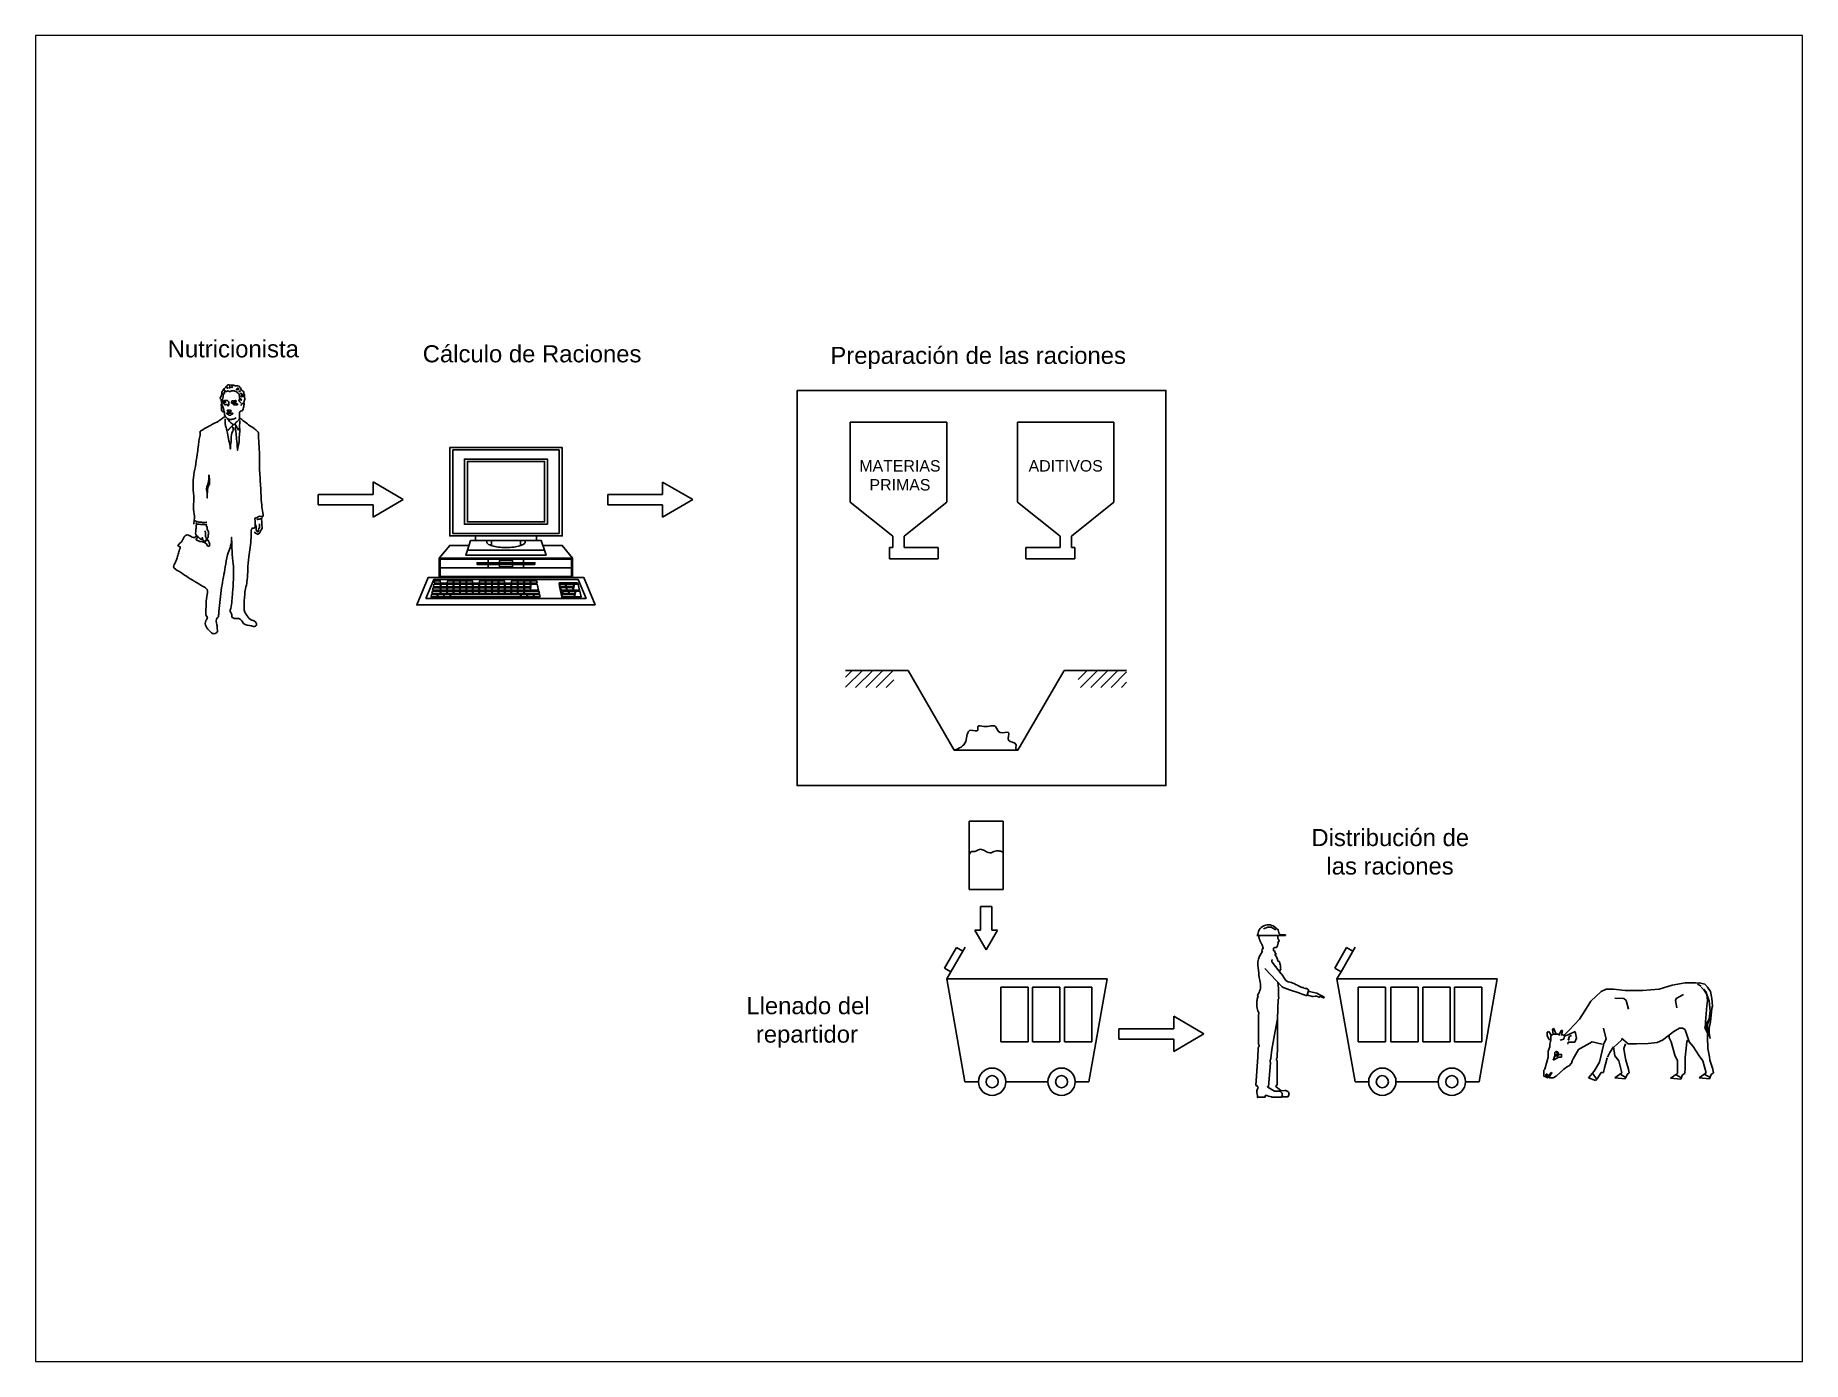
# Paper-space layout 'Layout1' of a CAD drawing. Header units: millimetres. Extents: x 9 to 270, y 9 to 205.
# The model-space entities are those that its viewports show. They can reach past a viewport. Long polylines and large blocks are cut down to what shows.
import ezdxf

# ---------------------------------------------------------------- set-up
doc = ezdxf.new("R2010")
doc.units = ezdxf.units.MM
doc.header["$LTSCALE"] = 0.1
doc.linetypes.add('ACAD_ISO03W100', pattern=[30, 12, -18])
for name, color, linetype in [('1_6_1_ANIMALES', 7, 'Continuous'), ('Arrow', 7, 'Continuous'), ('Containers', 7, 'Continuous'), ('ConveyorBelt', 7, 'Continuous'), ('Gates', 7, 'Continuous'), ('HidContainers', 7, 'ACAD_ISO03W100'), ('Hopper', 7, 'Continuous'), ('Texto', 7, 'Continuous'), ('UberCow', 7, 'Continuous')]:
    doc.layers.add(name, color=color, linetype=linetype)
doc.styles.get("Standard").update_dxf_attribs({"font": 'arial.ttf'})
pattern_1 = [(45, (0, 0), (-44.90128060534577, 44.90128060534577), [])]

psp = doc.layouts.get("Layout1")

msp = doc.modelspace()

# ---------------------------------------------------------------- texts
at = {"layer": 'Texto'}
for s, width, heights, insert, char_height, attachment_point in [('Nutricionista', 1240.229972562505, [174.8983078660965], (-2181.030207715845, 3952.269061049759), 150, 1), ('Cálculo de Raciones', 2071.576975536271, [174.8983078660965], (60.35302246674473, 3908.727508717297), 150, 1), ('Preparación de las raciones', 2745.642058111524, [174.8983078660965], (3642.753401670892, 3894.793334993425), 150, 1), ('\\pi-49.5763;MATERIAS \\P\\pi39.88482;PRIMAS', 597.3003379462461, [271.7826284674852], (3946.540014646016, 2898.861664745382), 100, 1), ('ADITIVOS', 607.8114223280136, [0], (6036.453378203849, 2898.861664745381), 100, 3), ('\\pi1444.95064;Distribución de \\P\\pi1577.19825;las raciones', 4251.054073525083, [0], (6425.017640558064, -343.3595717874205), 150, 1), ('\\pi1598.73645;Llenado del \\P\\pi1682.48474;repartidor', 4251.054073525083, [0], (1305.581997626198, -1821.21777897409), 150, 1)]:
    msp.add_mtext_dynamic_manual_height_columns(s, width=width, gutter_width=12.5, heights=heights, dxfattribs=dict(at, insert=insert, char_height=char_height, attachment_point=attachment_point))

# ---------------------------------------------------------------- blocks, each defined once
blk = doc.blocks.new('A$C38B57B0F')
at = {"color": 7, "linetype": 'Continuous'}
for points in [[(0.2777039797403269, 50.83386868261339, 0.3899828586452145), (0.5796801126845568, 51.11164608483414)], [(6.585281254431923, 52.81073240219411, 0.6927260619305575), (0.5796797490636942, 51.11164594217615)], [(0.9569490903684356, 50.83218325286656, 0.01598661230902317), (0.9624803736748555, 50.24957425665168)], [(0.9624137361723551, 50.25128374544646, 0.06007970384601855), (1.020678216822901, 49.89318292425014)], [(5.060768724685747, 53.23860111882097, 0.2268766537108861), (3.760024131480554, 53.37328366803873)], [(7.022795762814586, 52.58337048532841, 0.427331380670924), (6.658815255882959, 52.82700384155897)], [(6.86979174929049, 50.28439128479882, 0.3713534203973917), (6.889828631179623, 50.03797074077884)], [(6.869791360441309, 50.2843914841803, 0.2014491973185697), (6.896816814864096, 50.39856554944706)], [(6.922694750275449, 49.98978201775073, 0.09714946682470481), (6.889828519599018, 50.03796875522334)], [(7.197194443214987, 51.58680753561423, 0.06554333051639046), (7.220885204269094, 51.51133168006582)], [(7.220885492393368, 51.51133651801366, 0.2918224738079014), (8.045295435115353, 50.98538382001762)], [(1.800260445809596, 46.08475318557261, 0.1361119775338918), (1.955536471475216, 46.63153796970688)], [(2.106603526133029, 46.00266926661259, 0.04901944299395369), (1.83368961246723, 45.47648358370154)], [(2.257280667462995, 46.57833234787092, 0.07639365268058695), (2.212220943282265, 46.99098628619798)], [(5.545551557380407, 46.08048795923067, 0.01359737275109342), (5.54779181222305, 45.99812534245782)], [(5.84858469759482, 46.99099202819857, 0.4142137536636941), (5.54555433170544, 46.68796164656)], [(5.856322107655505, 45.94372415175056, 0.1208740903369008), (6.05636596699494, 45.40185362066681)], [(7.034929134785632, 42.68865743660305, 0.06394877608473497), (5.979678801588325, 44.96487935409228)], [(6.403158849809464, 44.85140778178282, 0.01602602107358118), (6.056371195165855, 45.401862510778)], [(6.151615063484218, 46.99099202819861, 0.4142134743389735), (6.757675430939049, 47.5970525778154)], [(6.830356998591678, 47.99701044623082, 0.3332831003974538), (6.757675307830514, 47.5970521627731)], [(6.83035682943108, 47.99700753525216, 0.4253225923610944), (6.832830234475884, 48.12795448611129)], [(6.918678382702527, 48.24335848424132, 0.3910221285243684), (6.98630191687346, 48.34649900865835)], [(6.982884942233675, 48.83373878989168, 0.369055083894129), (6.921960821913846, 48.73254948508018)], [(7.207518844322077, 48.90861256033372, 0.4387811866147378), (7.298870029679251, 49.1120375413328)], [(1.146714508523157, 44.30856119462221, 0.1615415137598427), (0.7425263191882939, 40.62736183404802)], [(0.8940140352864518, 39.11220097771983, 0.04890233783958223), (1.348559366271007, 36.08190282844021)], [(5.222350708763668, 43.31956750772882, 0.4430826719087374), (5.100939695262566, 42.42994586178876)], [(7.79314261808989, 39.98269200914975, 0.06782880430973556), (7.352286289647418, 42.68865970145646)], [(7.488220808720807, 39.39411313669806, 0.008230160544484296), (7.493556821034009, 39.71826543279682, 0.006713277051994632), (7.490006324951692, 39.98269188509025)], [(0.7624049576311617, 32.47024880280218, 0.1974347639031461), (1.348588302922102, 36.08190814582454)], [(8.242347139046204, 38.4105268448407, 0.02072464052893954), (7.946752973834029, 38.81651786631786)], [(8.24908475955742, 34.70940604734997, 0.11633673907482), (8.830709535284962, 34.32776516489497)], [(9.18522289348139, 36.99551322201952, 0.2176715747963164), (10.47039556497279, 36.20001464463652)], [(11.95339889235049, 35.69392620021023, 0.07355992780943957), (10.26269932314081, 36.23007182358687)], [(12.42215905357356, 35.4651666087998, 0.02622585523578975), (12.45139992165918, 35.45275218412035)], [(12.90965588979722, 35.24875849815422, 0.08993388837870842), (12.99682060319837, 35.18476053670196)], [(13.9793619318417, 34.70524765403773, 0.02137318788974656), (14.45409302518062, 34.49824016661185)], [(14.45412248017778, 34.49831761723933, 0.2039589152223875), (14.69133510936366, 34.50637264568787)], [(14.91326127027396, 34.44268524800158, 0.4142124617872109), (14.71190902131738, 34.51597080618632)], [(14.92348218978595, 34.42073580273907, 0.1989124522481446), (15.09447897720322, 34.26404707997931)], [(15.17892623914484, 34.2333000044576, 0.1164338816069275), (15.87036892247106, 34.15186872243181)], [(16.05545358624501, 34.14097591251488, 0.1164336399561641), (15.91716547072602, 34.15726334014912)], [(16.22117290926505, 33.91940511509038, 0.4142123570404933), (16.13061557305457, 34.11360309045772)], [(16.22084800575357, 33.91857847640318, 0.4142137536637251), (16.25707049837825, 33.8408988547387)], [(16.54395333739556, 33.28184708643978, 0.02767100556451306), (16.70435113957572, 33.23333071586752)], [(0.5746623649483122, 31.49829069189684, 0.08276304012137528), (0.2716320151968653, 28.46797184915441)], [(0.5752912119541402, 31.53645800605057, 0.08276304012137528), (0.2722608622026932, 28.50613916330813)], [(0.2716260392581463, 28.46798363122409, 0.1097722254420281), (0.877683877711523, 26.64980274007015)], [(13.72576140256081, 32.72673109234, 0.01314691951066077), (13.42355867129193, 32.82780774443192)], [(16.15655672475367, 32.19036866369896, 0.07202692187218966), (16.07488282341368, 32.21991732103859)], [(16.39801677563052, 32.06125216049553, 0.03549062108775679), (16.59416960381194, 31.9736539494978)], [(17.2958989941644, 31.71822270554851, 0.1164336399561329), (17.98734024200654, 31.63679125830198)], [(19.31442011634444, 31.62855042185815, 0.1164343649085206), (18.622975232294, 31.70998706439854)], [(19.44841049020584, 32.52357736616646, 0.05882118957527434), (19.11541188506821, 32.64736595233336)], [(19.8325428380358, 31.43993858476481, 0.4142123570404936), (20.02674044073408, 31.53049672015059, 0.4142123570404933), (19.9361831045236, 31.72469469551793)], [(21.20871350806621, 31.26153844279603, 0.4142123570404936), (21.41502001401868, 31.35774319629157, 0.3782463617194342), (21.33714939051637, 31.55605503913866)], [(0.8782355417316984, 26.6491503390093, 0.03617599977637596), (0.8079895693344809, 22.4383642563753)], [(0.8080652887021441, 22.4383224061023, 0.01362193441348372), (0.8148988540192614, 22.3560639104666)], [(0.8073542717193565, 16.90543592713678, 0.1767134186344147), (0.9491430477177046, 16.5149585599104)], [(0.6034395541539798, 12.63564058532806, 0.008212131714818102), (0.6044542164320126, 12.65552156333133)], [(0.6034409413164926, 12.63566277992827, 0.008212131714818102), (0.6044556035945254, 12.65554375793154)], [(0.6041169518477577, 12.67400025268357, 0.008212131714818102), (0.6051316141257905, 12.69388123068684)], [(0.6041183390102706, 12.67402244728378, 0.008212131714818102), (0.6051330012883034, 12.69390342528704)], [(0.7470455291010863, 15.58217733337319, 0.09388564351215756), (0.6974129428616681, 15.36209150023472)], [(1.008010851431032, 16.18420272631404, 0.2840787857835002), (0.9621065180062119, 16.49950330312739)], [(4.593649619393997, 11.85962524106294, 0.2659863040505315), (4.565665756407485, 10.95674430750777)], [(4.598069213086837, 11.86680870221142, 0.1164326582500021), (4.72911092393247, 12.26345105358149)], [(6.590077091191142, 12.27706798212942, 0.2659868146233766), (6.64089233337631, 11.37518239816113)], [(6.593854152930837, 12.28461329327555, 0.1164326582499996), (6.689827558554004, 12.69116733678614)], [(6.689822934678961, 3.816382711136917), (6.689822934678961, 11.21006987765971, 0.1450598968066096), (6.640892034749305, 11.37517849383914)], [(4.600019600290684, 10.78799709982094, 0.1450591056414046), (4.565665399042985, 10.95674118657312)], [(0.6593092718555592, 3.137710119679519, 0.00530345741552013), (0.2387624263074252, 3.706381088696598)], [(0.3079563239085205, 1.986824131448805, 0.1404264905864666), (0.2978904818844728, 1.402682900237776)], [(4.885193581205697, 0.1067435143780834, 0.05147992222808704), (2.932811265481682, 0.6165999719001142)], [(4.885167809457704, 0.1067528593684801, 0.08981804235257354), (5.416520583374076, 0.01052765359938772)], [(8.313738851360245, 0.768081146016506, 0.4305112272005888), (7.03459572258588, 1.978347896267697)], [(10.39406970860272, 0.9305752123224593, 0.4305115098076951), (9.114925425627991, 2.140841898655907)]]:
    blk.add_lwpolyline(points, format="xyb", dxfattribs=at)
for points in [[(8.041542887275103, 50.9832605365979), (9.241185997318087, 50.9832605365979), (9.241185997318087, 50.83386868261338), (0.2777038886593352, 50.83386868261338)], [(2.42215251836166, 52.89546591011973), (3.760021170951308, 53.37327496244794)], [(5.06076738955004, 53.23859073019972), (6.210508715355548, 52.53466679007594)], [(6.585276099516296, 52.81071952833432), (6.65881004671029, 52.82699556848517)], [(6.896810605303518, 50.39850310407852), (6.824533427346172, 50.83216709659761)], [(7.298838969554414, 49.11199680225551), (6.922673325580707, 49.98971555928998)], [(7.022792242333583, 52.58336174292723), (7.197190474937361, 51.58680199909137)], [(1.020677873376851, 49.89318777573401), (1.027933751987383, 49.8682517773676), (1.034821527605416, 49.84489627922697), (1.041354413979899, 49.82302058270987), (1.047545888470982, 49.80253038360492), (1.059330833225559, 49.76416087991302), (1.069832674298791, 49.73064307577374), (1.079168754249594, 49.70135952968204), (1.087451345021751, 49.67577188299521), (1.094786194679539, 49.65341074996744), (1.10127169140706, 49.63386685111583), (1.112774046770959, 49.59971619254399), (1.121529371920182, 49.57414728201594), (1.12816873433788, 49.55499615219756), (1.138245718833499, 49.52631165806839), (1.14846527254052, 49.49767922356096), (1.157313380435468, 49.47325072343062), (1.165704486437846, 49.4503854854941), (1.173656075015611, 49.42898213501502), (1.18118578298942, 49.40894594624553), (1.188311256195181, 49.39018841209239), (1.195050028323625, 49.37262683839484), (1.207839165893006, 49.33976182353594), (1.219195577131533, 49.31107391813273), (1.229260477386564, 49.28602619493995), (1.238165973406545, 49.26415185343279), (1.246034309734871, 49.24504489857677), (1.259975793228215, 49.21168362016999), (1.270576479758706, 49.18672741656426), (1.278608879266944, 49.16804745499677), (1.290789920661158, 49.1400884325116), (1.30313094677523, 49.11220395185743), (1.311795246211272, 49.09288450722545), (1.319986532519032, 49.07480489358733), (1.327724318387254, 49.05788287083034), (1.342379507917013, 49.0262234408088), (1.355353012393987, 48.99859238595803), (1.366814041865503, 48.97446678646786), (1.376922177194295, 48.95339453404504), (1.394780644904124, 48.91659798028753), (1.408307265491995, 48.88906322677417), (1.418522108253228, 48.86844513235952), (1.433949473646489, 48.83756756787429), (1.449493942904763, 48.80674522413545), (1.468710564793724, 48.76899757774004), (1.485642453933217, 48.73602366259647), (1.500537341643785, 48.7072089005591), (1.526755649553866, 48.65685465448839), (1.546523663016472, 48.61913792095635), (1.576297731154867, 48.56261991456669), (1.606161221583637, 48.50614340224062), (1.645808369739431, 48.43121684874605), (1.675462683237452, 48.37498321353991), (1.697605689476635, 48.33276183663509), (1.714135975265368, 48.30105956301554), (1.738774741203848, 48.25343250117609), (1.75101104993545, 48.22957994900079), (1.76318423676345, 48.20569776534989), (1.782278068119513, 48.16789100748692), (1.798825971232468, 48.13473542154731), (1.81317083735842, 48.10566119410942), (1.825611098437246, 48.08016897717232), (1.836405279459704, 48.05782061358209), (1.845776672708375, 48.03823134393088), (1.85391780639894, 48.02106316398697), (1.868026191002951, 47.99095391198821), (1.878486082573808, 47.96831510194893), (1.886259558053446, 47.95130252864169), (1.897800220239887, 47.92572767280544), (1.909191496392044, 47.9000828526238), (1.921175882180734, 47.87263882155161), (1.932251123542898, 47.84683616854677), (1.942494483490361, 47.82258267990167), (1.951975735596715, 47.79979039808453), (1.960757986850698, 47.77837558244659), (1.968898400384255, 47.75825863714913), (1.976448831240024, 47.73936401399601), (1.983456386505839, 47.7216200964526), (1.98996391957602, 47.70495906997104), (2.002004751169519, 47.67365298968231), (2.012369729470262, 47.64619060577154), (2.021309442385103, 47.6221092343379), (2.029033161305016, 47.60099937362581), (2.035716466201336, 47.58249930749634), (2.047245162912226, 47.55006087889387), (2.055753207675043, 47.52568063857148), (2.062056951392886, 47.50736735429817), (2.071389256095383, 47.47985348813359), (2.080574720919778, 47.45228843123036), (2.089907149068384, 47.42377205498203), (2.098516577991557, 47.39699174482391), (2.106466166574076, 47.37184601881287), (2.113812764878293, 47.34823863613875), (2.1206076269889, 47.32607844714483), (2.126897034994023, 47.30527922343526), (2.132722846032244, 47.28575947422995), (2.138122972639838, 47.26744225390643), (2.148088891516387, 47.2330536742595), (2.156640175345306, 47.20291894251778), (2.163994557372305, 47.17651859909886), (2.170332531952852, 47.15339465021819), (2.175804502087804, 47.1331438920845), (2.185216303101328, 47.09766824133781), (2.192139362007161, 47.07103252090553), (2.197256006169166, 47.05104042206057), (2.204810490316969, 47.02102916046947), (2.212221771200451, 46.99099202819858)], [(1.146716657287026, 44.30852640240355), (1.833688818801679, 45.4764399083621)], [(1.800271380285725, 46.08470142249931), (2.106610846865426, 46.00261839273859)], [(1.955542028999734, 46.63148389406675), (2.257283167446193, 46.57827973827367)], [(5.545549245442874, 45.99846800250013), (5.856317575135495, 45.9436732336923)], [(5.545554331705421, 46.68796175339018), (5.545554331705421, 45.99851609080057)], [(5.848584606513828, 46.99099202819858), (6.151614881322235, 46.99099202819858)], [(5.979677937403768, 44.96483217902065), (6.403151371715911, 44.85136228546904)], [(6.832808776510365, 48.12791042373525), (6.757655548276364, 48.20306503913176)], [(6.918669512181101, 48.24332974300493), (6.75766803273898, 48.2030798355319)], [(6.986290447970294, 48.34646805016079), (6.921950613911509, 48.73250612973849)], [(6.982869705213592, 48.83370240937635), (7.207498479570393, 48.90857959227029)], [(0.7425349953078956, 40.62733406262183), (0.8940490345417763, 39.1121937858799)], [(2.780406310791239, 40.48085340036429), (8.249085518573555, 34.70938435927579)], [(5.087755098625156, 42.4192336057287), (7.946727092808874, 38.81626208403728)], [(7.034928527158559, 42.68865755672565), (7.35228634117475, 42.68865755672565)], [(7.490005685001098, 39.98269189964746), (7.793141846547986, 39.98269189964746)], [(7.03899106377121, 34.26374637994574), (6.881586496724925, 36.15260303405118)], [(7.039007709721364, 34.2637204862455), (7.039007709721364, 31.44644151093568)], [(8.242284260773022, 38.41024886427446), (9.185211215599328, 36.99548366696278)], [(8.830705189488857, 34.32774081053882), (10.49793673846533, 33.72092564451501)], [(10.49789327403993, 33.72100332561573), (13.42357622540441, 32.82725636813272)], [(11.95344197400458, 35.69325249089403), (12.45075638081356, 35.45060262594522)], [(12.45144626296996, 35.45213035425937), (12.85598631614413, 35.3048913764948)], [(12.90972129279213, 35.24826185406997), (12.85598724091914, 35.30501344679593)], [(12.99688411167493, 35.18413425587566), (13.97942241683085, 34.70473089143267)], [(14.69132531572858, 34.50587097268969), (14.71189693579423, 34.51546273907858)], [(14.91334345023619, 34.44223905389996), (14.923574236156, 34.42029969159663)], [(15.09446340998976, 34.26345045194299), (15.17889906737229, 34.23271832885818)], [(15.87036998723066, 34.15125304880318), (15.91715805401428, 34.15663893845309)], [(16.61795532983409, 33.70902933880476), (15.96374821894607, 31.91159224294658)], [(16.05546278042106, 34.14038879200249), (16.13058410391726, 34.11304874364911)], [(16.22095126820476, 33.91804328714185), (16.22125459440757, 33.9188792837496)], [(16.25703228993915, 33.84031409812147), (16.61786470188325, 33.70898494960435)], [(16.54393448859809, 33.28133569374101), (16.47104002332252, 33.30786933828691)], [(0.5098436695397196, 31.89940000923358), (0.6594307955471485, 31.87302542598915)], [(0.6572153814172416, 32.48885159969647), (0.5098580613507905, 31.89942220383379)], [(0.5098859779963617, 31.89956646873512), (0.659472179228782, 31.87319188549069)], [(0.6572498870847489, 32.48901066099794), (0.5098925959175168, 31.89958126513526)], [(0.6588037980913376, 31.83485441273539), (0.5746642421068663, 31.49829549521625)], [(0.6594435112035163, 31.87305131968939), (0.575305689172186, 31.53650349947035)], [(0.6594784792585279, 31.87321038099086), (0.5753407150256357, 31.53666256077182)], [(0.6572066538530982, 32.48884050239636), (0.7624091744249631, 32.47029321482447)], [(0.6572454366050201, 32.48899956369784), (0.7624501535175304, 32.47044857702591)], [(6.7343419703103, 24.65710036116381), (6.973217366061636, 30.80440351438543)], [(6.973840202029908, 30.84254493483892), (7.123064671737882, 30.81623323629507)], [(6.973891527042884, 30.84270954479044), (7.123112760038328, 30.81639784624659)], [(7.039001236296304, 31.44648220103605), (7.190514061762986, 31.41976360148843)], [(7.039047937434237, 31.44663756323749), (7.190561687675928, 31.41992266278991)], [(7.12307299471296, 30.81625358134526), (7.188462910793977, 31.20858937873133)], [(7.123118771075884, 30.81641079309671), (7.188509611931909, 31.20875583823287)], [(7.190522847125568, 31.41972661048809), (7.190522847125568, 31.2334251363615)], [(7.190567698713483, 31.41991896368987), (7.190567698713483, 31.23361748956328)], [(13.7257853000052, 32.72612667229547), (15.96367146262036, 31.91161073844675)], [(16.3980105408957, 32.06076215092904), (16.15651109605755, 32.1898718394256)], [(16.59416086886357, 31.9731304711169), (17.29586534896679, 31.71773350744994)], [(16.70432931563458, 33.23283679319153), (19.11535093057931, 32.64689194956114)], [(18.62294153041579, 31.70936244407236), (17.98731222467494, 31.63620904179439)], [(19.83249545422563, 31.43945391097092), (19.31432552142336, 31.6280525262188)], [(19.44835686251553, 32.52309046961378), (21.33706740216961, 31.5555538646469)], [(21.20862910032928, 31.26105001541752), (19.93612574168604, 31.72419953430987)], [(0.8066921991056794, 16.86725437736951), (0.814928303130447, 22.35622499838988)], [(5.999369171661261, 20.77132894275147), (6.734339658372779, 24.65711700711396)], [(6.761956395700413, 15.53661574079882), (6.734346594185343, 24.65710036116381)], [(4.972714937108993, 15.01730855652469), (6.058906186713035, 20.76000044889648)], [(-7.675969737608312e-08, 3.727419434267894), (0.6041405207300449, 12.67411086548353)], [(0.6051543053331904, 12.69402682006811), (0.697435522694679, 15.36222004192124)], [(0.7470449624325716, 15.58227580386066), (1.008005141357334, 16.18431173264018)], [(4.973377076015129, 15.05551656077879), (4.729111166738836, 12.26353573060343)], [(6.762625932806618, 15.57499667797952), (6.689822934678961, 12.69127830978717)], [(4.600018124192434, 10.78799339495348), (3.955618483464054, 3.422458460435344)], [(1.364588850694126e-06, 3.727425676499202), (0.2383685820233657, 3.705038954285477)], [(0.2980056478177991, 1.402988896056918), (0.5086418529113529, 0.6168858073699539)], [(0.6591730450591448, 3.137976397973837), (0.3078922873879398, 1.987119793507993)], [(0.508545299265961, 0.01071322722131595), (2.932776633884618, 0.01071366070960122)], [(0.5085546138454936, 0.6167291736028773), (0.508554722217564, 0.01069919665048279)], [(2.932782644922174, 0.616751368203083), (2.932782644922174, 0.01069919665048279)], [(3.955609698101473, 3.422474412804242), (3.616918480606319, 3.452113451828929)], [(3.61693582013773, 3.452250780917701), (3.746688458458994, 3.192745273081421)], [(3.746625111370907, 3.192676608537035), (5.866976994271784, 1.914017138258622)], [(5.416507065521944, 0.01071410413199291), (8.010684532401616, 0.01071456832569861)], [(5.866964047421664, 1.913960033401843), (7.034568789680225, 1.978620417597973)], [(6.292450146168665, 3.43257865678617), (7.947310625839282, 2.076383701210268)], [(6.352100650199038, 3.816448370162526), (6.29246679211882, 3.432570333811093)], [(6.689813686928876, 3.816441665543714), (6.352061347261174, 3.816449063743782)], [(7.947299066151675, 2.076311106372096), (9.1149107442228, 2.140971606165103)], [(8.010617486213494, 0.1625860674182142), (8.31358395154631, 0.7685198361611967)], [(8.010655401988846, 0.1730961642898379), (10.09102463739417, 0.1730961642898379)], [(8.010655401988846, 0.1624653987292053), (8.010689618664163, 0.01066174416573595)], [(8.010658638701376, 0.1624496775540596), (8.010692855376693, 0.01064602389369095)], [(10.09097839864375, 0.3248735910058471), (10.39394671352658, 0.9308086024152473)], [(10.09101723919411, 0.1730887660897693), (10.09101723919411, 0.3247888584956868)], [(10.09103203559424, 0.1730661091020593), (10.09103203559424, 0.3247662015079769)]]:
    blk.add_lwpolyline(points, dxfattribs=at)
blk.add_point((0.5018476185241417, 1.489812716942707e-08), dxfattribs=at)
blk = doc.blocks.new('R45')
for points, start_tangent, end_tangent in [([(-60.40142264375754, 1569.830886427902), (-65.11026464609313, 1573.863136455264), (-68.47369245201116, 1585.959912903672), (-70.49174913571915, 1596.712606009627), (-75.87323362534516, 1606.121215773259), (-70.49174913571915, 1619.562075564121), (-65.11026464609313, 1637.707240236799), (-61.07410820486257, 1652.492183370116), (-57.71068039894453, 1656.524433397346), (-55.01993815413152, 1663.916904963939), (-47.62035390685196, 1671.309376530662), (-38.87544161104597, 1678.701848097386), (-28.11242955797934, 1691.470679400249), (-14.65867525983776, 1695.50292942761), (4.849249089034856, 1692.814762742702), (20.32106007062248, 1691.470679400249), (23.68448787680245, 1689.45454120334), (32.42940017260844, 1689.45454120334), (51.26468203405966, 1685.422291175979), (57.31885208492167, 1678.029819609386), (63.37302213604562, 1670.637348042794), (64.71839325838664, 1664.588959818524), (72.1179775056662, 1657.196488251931), (81.53557536244625, 1651.148100027662), (84.22636068107386, 1637.035185382214), (87.58978848725383, 1628.298630473299), (86.91710292588687, 1616.873908879214), (89.60784517069987, 1604.777132430805), (88.26247404835885, 1591.336272639943), (84.89904624244082, 1582.599691364441), (82.20826092342031, 1576.551303140172)], (-0.1612819526677423, 0.9869083704902295), (-0.7407756360426072, -0.6717525266388439)), ([(-24.63847404795524, 1675.503648492253), (-27.29492944467347, 1678.15761787058), (-29.9514279155992, 1675.945972327412), (-26.85221559458296, 1671.08041013909), (-24.1957171241811, 1674.176676986252), (-24.63847404795524, 1675.503648492253)], (-0.4540286707105047, 0.8909870740773135), (-0.4540286707105047, 0.8909870740773135)), ([(-15.78346478802268, 1683.465503894324), (-14.01248016543104, 1678.15761787058), (-13.569723241264, 1674.176676986252), (-10.02775399634265, 1674.176676986252), (-8.69948322410346, 1679.04226554116), (-10.91322477086214, 1683.023180058903), (-14.01248016543104, 1683.907827729614), (-15.78346478802268, 1683.465503894324)], (0.974438630799717, 0.2246538555315107), (0.974438630799717, 0.2246538555315107)), ([(6.353993751807138, 1679.926913211872), (7.239464525933727, 1682.580856223612), (3.254738356976304, 1684.350151564904), (0.5982398861815454, 1683.023180058903), (1.040996810348588, 1679.04226554116), (4.582966055400902, 1678.59994170587), (6.353993751807138, 1679.926913211872)], (-0.4002654294467872, 0.9163992503214846), (-0.4002654294467872, 0.9163992503214846)), ([(35.13267693086527, 1662.233907066307), (35.13267693086527, 1665.3301739136), (38.67464617604855, 1670.195762468509), (43.10217234285665, 1672.849705480381), (47.97241236001719, 1669.311114797798), (50.18615390677587, 1666.657145419602), (45.75867081338947, 1664.887850078179), (40.44567387232382, 1663.560878572309), (36.90366155345691, 1661.791583231017), (35.13267693086527, 1662.233907066307)], (-0.3459967410410458, 0.9382357140873372), (-0.3459967410410458, 0.9382357140873372)), ([(-62.45316314019146, 1556.860430758832), (-68.00280825200025, 1566.840270010456), (-69.11273727420485, 1557.969298857097), (-66.89287922940275, 1543.553987212021), (-66.89287922940275, 1529.138675567076), (-65.78295020719816, 1519.158836315451), (-55.79354593262542, 1513.614469457149), (-51.35378676959954, 1511.396733260488)], (-0.9993161494835706, -0.03697611906798982), (0.7074449110815207, -0.7067684895245822)), ([(-63.56309216278896, 1564.622533813665), (-58.01340397729655, 1550.207222168719), (-54.81005064191413, 1535.968453189787), (-49.13392872479744, 1514.723337555544), (-44.69421263571712, 1488.110424095597), (-33.59487933880882, 1473.695112450652), (-15.83592883433448, 1461.497537002237), (-0.2968363742693327, 1461.497537002237), (23.01175924175186, 1467.041877494084), (30.7813054715225, 1472.586244352387)], (-0.8109450439477892, -0.5851223254128304), (0.4881773769636816, 0.872744434883924)), ([(-58.28739724430488, 1634.367426342222), (-61.38660956532112, 1635.694397848092), (-61.38660956532112, 1630.828809293314), (-56.95912647219666, 1631.71348333035), (-58.28739724430488, 1634.367426342222)], (-0.6949385188570896, 0.7190691587105615), (-0.6949385188570896, 0.7190691587105615)), ([(-57.43849623660208, 1574.782772426472), (-61.12906140230189, 1595.941856678699), (-57.03799483757757, 1614.185715827851), (-52.32919590931851, 1633.002935354983), (-47.62035390685196, 1637.707240236799), (-49.63845366450551, 1644.427656948938), (-47.62035390685196, 1646.443795145846), (-38.20275605007191, 1649.804016685208), (-28.11242955797934, 1653.164211857984), (-22.05825950711733, 1654.508321567024), (-17.34946057846537, 1651.148100027662), (-0.5322784744057572, 1654.508321567024), (10.90341914002784, 1655.180350055023), (23.68448787680245, 1652.492183370116), (34.44749992986908, 1647.115823633845), (41.17435554222902, 1642.411545118484), (47.22852559296007, 1637.035185382214), (51.93736759529565, 1631.65885201253), (53.28273871776764, 1620.234104052121), (54.62810984023963, 1598.728744206666), (51.26468203405966, 1593.352384470396), (50.59199647295463, 1588.64807958858), (52.61005315679358, 1584.615829561219), (65.39107881949167, 1572.51905311281)], (0.04319115175488678, 0.9990668267989317), (0.743612933488267, -0.6686103537554398)), ([(-53.32717578813026, 1584.82652399192), (-49.43691074708477, 1588.389187257992), (-42.62894692509144, 1589.036958597055), (-36.14515749874408, 1589.684703569794), (-30.30975993711036, 1590.008589239391), (-25.77114610516583, 1588.389187257992), (-23.17762171986396, 1585.798154634256), (-19.61153107446444, 1582.883262707248), (-18.63896481410484, 1578.348968798971), (-18.3147904187208, 1563.450570762077), (-18.9631822835654, 1558.268505514476), (-19.61153107446444, 1555.029727918001), (-24.4743623756076, 1554.381982945262), (-26.09532050081179, 1556.649129899401), (-25.77114610516583, 1561.183423807808), (-28.68884488611366, 1562.802799422752), (-34.20002497828682, 1562.478940119741), (-37.44194122830231, 1562.478940119741), (-40.03542253978958, 1561.183423807808), (-43.27733878980507, 1559.564021826409), (-46.51921196613694, 1560.859538138211), (-48.78851888224017, 1564.098315734685), (-50.7336514028284, 1566.365462688824), (-52.35460952777066, 1568.632609643093), (-53.32717578813026, 1571.547527936295), (-50.40947700718243, 1573.16690355137), (-42.95312132073741, 1575.757936175105), (-39.38707374889054, 1577.377338156635), (-39.06285627969191, 1578.996713771579), (-40.35964000925014, 1579.644485110774), (-43.92568758083507, 1580.292230083513), (-48.14017009134113, 1580.292230083513), (-51.70621766292606, 1579.968344413915), (-53.00300139248429, 1581.911632064912), (-53.32717578813026, 1584.82652399192)], (0.03572650712033925, -0.9993616045701278), (0.03572650712033925, -0.9993616045701278)), ([(-47.21864643774461, 1658.6952900174), (-46.33317566348705, 1654.272051664237), (-44.11943411685934, 1654.714375499527), (-44.56214796721179, 1659.579964054436), (-46.33317566348705, 1660.022287889726), (-47.21864643774461, 1658.6952900174)], (-0.99564254912143, 0.0932518867314814), (-0.99564254912143, 0.0932518867314814)), ([(5.67514861858217, 1588.065301588395), (2.109101046866272, 1583.854893349584), (0.1639685264090076, 1578.348968798971), (-0.1602489430515561, 1574.138534193575), (2.433275442250306, 1570.899756597231), (7.620281139039434, 1573.16690355137), (11.18637178483186, 1577.053452487169), (16.37337748122809, 1578.672854468568), (22.20877504273085, 1578.672854468568), (26.09904008390731, 1578.672854468568), (29.01673886485514, 1578.996713771579), (31.610263250157, 1581.911632064912), (31.93443764541007, 1586.122040303722), (29.34095633431571, 1589.036958597055), (26.74743194901384, 1589.360817900197), (22.85716690783738, 1588.389187257992), (18.96690186692285, 1587.741442285253), (15.40081122113043, 1588.389187257992), (10.53797991972533, 1588.389187257992), (5.999366088042734, 1588.065301588395), (5.67514861858217, 1588.065301588395)], (-0.8811831952548866, -0.4727749743804006), (-0.8811831952548866, -0.4727749743804006)), ([(12.80732990964316, 1571.223642266828), (11.51054618008493, 1568.632609643093), (12.48311244018259, 1564.74608707388), (13.77989617013372, 1560.859538138211), (17.02176934633462, 1559.564021826409), (22.85716690783738, 1559.564021826409), (27.07160634426691, 1559.887907496006), (32.5828295101237, 1559.240136156681), (35.50052829107153, 1559.564021826409), (39.06661893686396, 1560.211793165472), (40.36335959221469, 1562.155054450013), (40.68753398786066, 1565.393832046488), (39.06661893686396, 1567.013234028018), (35.82470268645557, 1568.308750339951), (31.610263250157, 1569.280380982156), (28.04417260436458, 1570.252011624492), (23.50555877268198, 1570.899756597231), (18.64272747127688, 1571.547527936295), (15.40081122113043, 1571.547527936295), (12.80732990964316, 1571.223642266828)], (-0.9964048348705042, -0.08471956708271774), (-0.9964048348705042, -0.08471956708271774)), ([(60.81210471535451, 1649.406463109328), (54.61363699976937, 1649.848813311073), (50.18615390677587, 1652.502756322945), (55.05639392393641, 1653.829727828946), (59.92663394122792, 1652.945080158235), (60.36939086500206, 1649.848813311073), (60.81210471535451, 1649.406463109328)], (-0.311008223255302, 0.9504072206520636), (-0.311008223255302, 0.9504072206520636)), ([(66.29920648073312, 1555.751562660436), (75.17868173310126, 1570.166900671968), (86.27801502987859, 1570.166900671968), (84.0581569854694, 1557.969298857097), (81.83829894079827, 1541.33625101536), (76.28861075530585, 1525.812044905564), (70.73892257007537, 1520.267704413847), (58.52966025070054, 1514.723337555544), (55.19987318382482, 1509.178997063827), (55.19987318382482, 1495.872527150692), (54.08994416162022, 1480.34834740722), (54.08994416162022, 1468.15074559248)], (0.03031800314253572, 0.9995403036823723), (0.1484789068513957, -0.9889155748698746)), ([(68.78160012734588, 1592.788853990314), (63.02584626185126, 1600.750709392516), (60.81210471535451, 1601.193033227806), (59.48387701706088, 1597.654442545354), (63.02584626185126, 1593.231177825604), (65.68234473264602, 1591.904206319734), (68.78160012734588, 1592.788853990314)], (-0.5411240911076464, 0.8409427554970218), (-0.5411240911076464, 0.8409427554970218)), ([(81.17857863233075, 1624.636275598859), (74.53735399284051, 1629.944161622603), (70.55258474993752, 1635.252074012802), (65.68234473264602, 1637.021369354094), (61.69761856342666, 1637.463693189384), (60.81210471535451, 1636.579045518803), (62.58313241176074, 1633.925102506801), (67.45337242892128, 1629.059513951892), (71.4380985978787, 1625.07859943415), (74.53735399284051, 1621.097658549821), (76.75109553933726, 1618.001391702659), (81.6213355564978, 1618.443715537949), (81.17857863233075, 1624.636275598859)], (-0.5550682696150491, 0.8318047944479253), (-0.5550682696150491, 0.8318047944479253)), ([(64.79687395851943, 1622.424656422278), (66.5678585805872, 1617.116744032079), (69.66711397567997, 1612.693505678915), (70.10987089958508, 1614.905124855497), (68.78160012734588, 1618.001391702659), (65.68234473264602, 1622.424656422278), (64.79687395851943, 1622.424656422278)], (-0.4744519153345228, 0.8802814209304902), (-0.4744519153345228, 0.8802814209304902)), ([(56.98261698923307, 1470.823487894719), (84.24626083672047, 1449.871533806123), (116.2286536903557, 1425.776802424261), (152.4054135292536, 1400.110656029115), (176.5232821377285, 1379.682498156217), (181.7662839434488, 1371.301705974249), (183.3086321464216, 1357.367635068476), (188.1321800238802, 1258.579157303138), (190.5439754995168, 1115.215400114954), (197.8067138717743, 996.5696248343374), (206.2479549626878, 868.8674694107394), (214.6892391274159, 814.6542710685098), (214.6819165592897, 807.905985001642), (191.769945688633, 806.7012484325751), (168.8580178919219, 797.063329513323), (160.4167768010084, 794.6538563751892), (159.2108790631901, 777.787544407729), (160.4167768010084, 736.8264746920831), (160.4167768010084, 730.8027654801626), (137.5048059304827, 723.5743460654994), (136.2989081926644, 719.9601363581678), (132.6812149792095, 660.9279917395397), (117.0046305352007, 532.0210733805507), (110.4359854671347, 446.7047787678675), (106.533832021436, 377.8324317020088), (89.62442863384786, 280.3715582379882), (85.72223211407254, 190.7075651976556), (88.32368210260756, 164.718007729236), (100.0301855135185, 142.6268904728568), (128.6461353860941, 108.8404525808801), (162.4649421614013, 91.94724681805383), (168.9685886695806, 73.75454340712895), (162.4649421614013, 64.65819170153554), (135.1497388201969, 65.9576893498961), (81.82007866850472, 82.85089511259139), (50.60272188160161, 115.3378353563385), (38.89617539674509, 115.3378353563385), (25.88896852853941, 115.3378353563385), (2.475918632640969, 128.3326272735794), (2.475918632640969, 141.3274191910823), (-6.629134789603995, 159.520096235683), (-5.328431332440232, 184.2101824220663), (7.678818609580048, 288.1684386616762), (12.88171858651913, 381.7308719140492), (12.88171858651913, 468.7958960243777), (5.077368621045025, 550.6630086410223), (1.090445681780693, 658.2044412571777), (1.090445681780693, 646.5091469881663), (-26.22475765968557, 546.4493309604659), (-41.92210373772832, 464.9328132434675), (-66.63585709052859, 324.589176548332), (-84.84600700935698, 163.4538938784608), (-86.68405774069834, 137.5318609299211), (-88.53851963888155, 127.3419073100013), (-96.88379201418138, 119.9310055834139), (-97.81100142636569, 72.6866224305777), (-95.95653952818247, 45.82217288416723), (-95.02928704192163, 27.29495811777451), (-105.2290213156666, 16.17861871125206), (-129.3374998076761, 15.25225929110456), (-146.0279584102536, 29.14767695780756), (-171.063689388131, 61.57028302418621), (-172.9181512867071, 101.4037908170212), (-162.7184170128312, 121.7837507899021), (-170.1364369021321, 135.679142089888), (-172.9075120260823, 159.4777780575168), (-171.9908988003153, 203.3034852157361), (-166.4274269576126, 265.36964545503), (-164.5729219852219, 310.7613097679641), (-190.2847844389325, 331.7486212875592), (-251.0444821060228, 368.739085773741), (-304.8249109327444, 401.1617182067057), (-355.8235823006835, 434.5106836931009), (-391.0590475524368, 465.0805972860326), (-378.7890509924764, 496.3156840857482), (-367.8778215469501, 526.2203981053099), (-358.2909862200031, 557.7510002571144), (-347.5760877461871, 590.7957494575603), (-346.1963867018057, 599.1054312805718), (-360.232285160484, 606.1166437473657), (-340.9329247795395, 631.5323350809704), (-319.0018765116693, 667.4648451148314), (-306.7204653600638, 678.858085148393), (-272.5080059404572, 669.2176350484006), (-257.5948638277187, 662.2064225814756), (-242.6817217151111, 667.4648451148314), (-236.5410592132539, 672.7232676481872), (-227.76862267658, 664.835633848088), (-238.2955034467741, 654.3187887813765), (-197.0650947979593, 633.2851250144085), (-169.8705846076919, 620.1390950475397), (-152.3257115339511, 603.4874324807533), (-147.9395363394287, 608.7458550141091), (-154.9574424949533, 637.6671525810452), (-161.098148070625, 649.936787581195), (-168.9933409540245, 648.1839712813016), (-182.1519957590353, 635.0379413144328), (-187.4154576810397, 635.9143362812829)], (0.8676710115005973, -0.4971388295049285), (-0.9966714279244754, 0.08152340007008724)), ([(-42.32454346338636, 1479.65021611777), (-64.9738925844722, 1465.507902862802), (-90.92632293561473, 1448.537153323217), (-127.7315314101579, 1428.737914766236), (-155.5714182899974, 1414.124195463788), (-207.4762359184679, 1383.953971130519), (-210.7792740752338, 1381.596914526926), (-211.5424148888851, 1362.686278610498), (-214.0265745666111, 1347.164313650173), (-224.8010873592139, 1272.613710811325), (-232.1330886106589, 1225.062659291165), (-244.2040405409934, 1143.661547596341), (-257.7839153055102, 1066.782733067732), (-259.2927950653539, 1001.963333705156), (-254.7501753580436, 925.7337670380148), (-256.2590551177564, 853.3772233091659), (-250.2235791524581, 791.5726975129728), (-254.7501753580436, 752.3795520822969)], (-0.962501523868538, -0.2712762734754777), (-0.02046086573318592, -0.9997906545739705)), ([(-43.2065683233086, 1465.288217467234), (-42.49925132267526, 1447.621894185395), (-41.79193432204193, 1429.955597270142), (-36.13331216803635, 1406.636066358034), (-26.938018862842, 1368.47685552897), (-17.74272555738571, 1317.597881390604), (-9.254749252955662, 1280.145318219533), (-7.132798250662745, 1261.772373646287), (-6.42543817582191, 1276.612053563113), (-2.181450023475918, 1322.544467729465), (2.769855129503412, 1367.770207871108), (11.25778836024983, 1398.862889387332), (10.55047135922359, 1403.102801701745), (3.477172130136751, 1415.11589098673)], (-0.02942671320846234, -0.9995669405046101), (-0.5225179430335064, 0.8526282890029121)), ([(-32.43296008330071, 1500.36914337887), (-32.04482090246165, 1504.246437684989), (-26.99952843444771, 1506.185084838049), (-22.73038510719198, 1504.634182935501), (-15.74456902932434, 1504.246437684989), (-9.923041273053968, 1503.083254666366), (-3.713417409628164, 1503.083254666366), (2.884345634898636, 1503.858718801064), (6.765349780922406, 1505.409647069937), (8.317777283751639, 1502.30779053193), (8.317777283751639, 1499.205960360378), (3.272441741923103, 1496.879567956938), (0.1676298104721354, 1495.716384938314), (-2.528872593713459, 1492.014635367676), (-5.265801838773768, 1489.900417112942), (-12.25166099032504, 1489.900417112942), (-16.52076124376617, 1489.900417112942), (-20.40176538992091, 1493.777737785385), (-23.11848121421644, 1495.716384938314), (-26.99952843444771, 1497.655032091374), (-29.32814815171878, 1498.430496225941), (-32.43296008330071, 1500.36914337887)], (-0.8090039442637701, 0.5878032138102537), (-0.8090039442637701, 0.5878032138102537)), ([(-29.76732993958285, 1468.114808099206), (-17.03540855675237, 1453.981775840111), (-8.547432251929422, 1443.381981871113), (1.355178054160206, 1434.195509584424), (11.96510536088317, 1427.835627929708), (21.86775874078739, 1429.955597270142), (28.94101489605964, 1437.728774240844), (36.01431412540842, 1446.20859886954), (44.50229042996943, 1453.275128182249), (51.57558965944918, 1461.754952810945), (56.52689481242851, 1471.648072755495)], (0.4597696898350712, -0.888038193046314), (0.9950465662066644, 0.09940991439653557)), ([(-4.1015135171765, 1522.0820336791), (-10.31113738047134, 1523.245216697724), (-16.13266513647977, 1523.245216697724), (-18.84938096116821, 1524.408426082671), (-23.30310260380793, 1524.870248319166), (-26.99952843444771, 1523.245216697724), (-29.32814815171878, 1520.531105410097), (-24.67090871717664, 1516.653811104108), (-21.95419289261918, 1514.715163951048), (-18.07318874672637, 1512.388771547608), (-13.4159493119223, 1512.776516797989), (-11.47542570206861, 1514.715163951048), (-7.982517663069302, 1514.715163951048), (-3.713417409628164, 1515.490628085485), (-0.9967015853326302, 1518.592458257037), (-2.5490860142163, 1520.918850660608), (-4.1015135171765, 1522.0820336791)], (-0.8354128780974468, 0.5496228917257181), (-0.8354128780974468, 0.5496228917257181)), ([(29.64837497076951, 1416.529212669171), (25.40438681842352, 1396.036298755491), (28.94101489605964, 1381.903240130072), (32.47768604790326, 1353.637149245689), (37.42899120088259, 1294.278376844952), (41.67297935322858, 1254.705844333577), (41.67297935322858, 1256.82581367388), (49.45359558294876, 1298.518289159365), (52.99022366071586, 1343.037381643015), (55.81957781140227, 1388.969769442781), (54.40490073605906, 1415.11589098673), (57.23421181306185, 1453.275128182249)], (-0.1645527471815983, -0.9863682848687853), (0.07131381456658076, 0.9974539286864148)), ([(11.25778836024983, 1426.422332613722), (6.306483207270503, 1420.769124983453), (-2.888810098316753, 1412.289300354889), (-9.962109327403596, 1403.102801701745), (-17.74272555738571, 1393.916329415057), (-24.10870778583921, 1388.263121784788)], (-0.874354742772298, -0.4852873208642367), (-0.7428888030711134, -0.6694148386998667)), ([(24.69706981779018, 1426.422332613722), (33.89236312324647, 1413.702595670744), (38.84366827635677, 1403.809449359738), (41.67297935322858, 1396.742946413484), (45.20960743099567, 1390.383064758767), (48.03891850760556, 1392.503034099071), (54.40490073605906, 1403.809449359738)], (0.4193900267507265, -0.90780614971591), (0.5080535614127974, 0.8613254778164714)), ([(-153.170132853149, 1085.984112006037), (-158.0315427148744, 1031.34580713079), (-164.1082835049601, 1011.918863075065), (-167.1466323627683, 1002.812492112462), (-165.3236144333205, 966.9940697774946), (-163.5005965036107, 941.4961941690635), (-163.5005965036107, 934.818174734326), (-154.9931507828587, 1011.918863075065), (-150.7394279222208, 1020.418172522222), (-148.9164099929039, 1048.344399658519), (-151.3471149234392, 1078.091916807367), (-153.170132853149, 1085.984112006037)], (0.03572648723719679, -0.9993616052809366), (0.03572648723719679, -0.9993616052809366)), ([(-252.4474861464405, 779.5105138681029), (-227.6400900700392, 768.6676474480118), (-195.0803342618601, 765.5696931469356), (-170.2729381854588, 765.5696931469356), (-167.1720029076678, 767.1186702974737)], (0.8219703893979624, -0.569530226549006), (0.8800955498452818, 0.4747966123958038)), ([(-236.4767929103109, 749.659112842819), (-239.1654676063918, 724.5889540476419), (-241.8541423026036, 701.3095001639667), (-240.0616637892963, 682.5068876591322), (-231.0994435176253, 672.6578788122206), (-214.0712422317883, 657.4367288638241), (-200.6279548987513, 649.3784512951315), (-197.9392802025395, 662.8088963318951), (-193.4581700665731, 648.483072472729), (-188.0808206742804, 639.5294424482199), (-168.3639877660462, 643.110905004658), (-169.2601839488198, 656.5413500414215), (-176.4299687806051, 674.4486100904396), (-176.4299687806051, 698.6234164299312), (-179.1186434768169, 707.5770464544403)], (-0.2097217501533794, -0.9777611096339451), (0.114732983084557, 0.9933963673139332)), ([(-235.5805536533298, 764.8802891578016), (-238.2692283498036, 757.7173904115116), (-219.448591624081, 752.3451965769855), (-199.7317156420322, 751.449844121038), (-182.7035143558023, 750.5544652987664), (-169.2601839488198, 750.5544652987664), (-166.5715092527389, 752.3451965769855)], (-0.6968188259670209, -0.7172471845730332), (0.733118195340941, 0.6801012510354926)), ([(-171.9488586450316, 746.0776502865119), (-164.7790738132462, 732.6472052497484), (-163.8828776304726, 716.5306764788184), (-155.8168535417062, 703.9955838980022), (-156.7130927982944, 679.8208039250967), (-158.5055282377871, 662.8088963318951), (-164.7790738132462, 658.3320813196406)], (0.2110305505364044, -0.9774794661476538), (-0.9917933646127894, 0.1278511709373153)), ([(203.2743892949075, 791.628568054708), (204.3173383566464, 773.9151015314492), (205.8817834858346, 752.0337822459041), (206.9247756211262, 736.404268470309), (207.4462716888374, 729.1105129527205), (201.188448097877, 714.522949184764), (190.758785187325, 696.2885340242719), (182.4150634735415, 687.431800762708), (176.6787359504233, 685.8688493851878), (166.2490730397403, 690.5577035178794), (158.4268473935372, 695.2465576504401), (158.9483003874338, 702.0193381643403)], (-0.02327238539487243, -0.9997291613622326), (0.6353815245157811, 0.7721983671984821)), ([(162.5986867135216, 747.865929483356), (166.7705691071897, 737.9672198479602), (166.7705691071897, 720.7747546949759), (170.9424084273051, 708.2711436745521), (180.329122276511, 701.4983631606519), (181.8935674056993, 705.1452409195117), (183.9795086027298, 714.0019741810756), (183.9795086027298, 723.379682446197), (188.6728439902945, 730.1524629602281), (190.2372891194827, 739.5301712254804), (189.1943400581367, 750.470830868253), (188.6728439902945, 756.2016613747764)], (0.6535921181977083, -0.7568469746453592), (-0.3420318865772605, 0.9396883465087775)), ([(171.4639044951473, 783.2928097968324), (186.5869458674715, 787.9816639293931), (202.2314402335614, 792.6705180620847), (210.0536658795027, 795.2754458134368)], (0.8493865015190212, 0.5277713245689631), (0.5418444760290303, -0.8404787705806885))]:
    blk.add_spline(points, degree=3, dxfattribs=dict(start_tangent=start_tangent, end_tangent=end_tangent))
blk = doc.blocks.new('Business man')
blk.add_blockref('R45', (-19584.96297356231, 6507.961441839807))

# ---------------------------------------------------------------- hatches: boundary and pattern name
at = {"layer": 'Gates'}
h = msp.add_hatch(dxfattribs=at)
h.set_pattern_fill('ANSI31', color=256, scale=20)
h.set_pattern_definition(pattern_1)
h.paths.add_polyline_path([(4201.160520232675, 1050.965118844146), (4076.160520232675, 1050.965118844146), (3776.160520232675, 1050.965118844146), (3776.160520232675, 901.3329383343662), (4201.160520232675, 901.3329383343662)])
h = msp.add_hatch(dxfattribs=at)
h.set_pattern_fill('ANSI31', color=256, scale=20)
h.set_pattern_definition(pattern_1)
h.paths.add_polyline_path([(5820.834164115471, 1050.965118844146), (5945.834164115471, 1050.965118844146), (6245.834164115471, 1050.965118844146), (6245.834164115471, 901.3329383343662), (5820.834164115471, 901.3329383343662)])

# ---------------------------------------------------------------- linework, layer by layer
for p, q in [((11355.23723645558, -2273.862479069693), (11352.17238621962, -2171.197503728284)), ((10598.97389297162, -2185.630449200284), (10654.25866526084, -2231.854129628058)), ((10615.36081386737, -2273.862479069693), (10629.55611896838, -2231.854129628058)), ((10627.63459025162, -2345.589751472284), (10615.36081386737, -2273.862479069693)), ((10654.25866526084, -2231.854129628058), (10726.85551895942, -2231.854129628058)), ((10726.85551895942, -2231.854129628058), (10829.28668911415, -2228.89643118399)), ((10829.28668911415, -2228.89643118399), (10908.84488686625, -2220.951848035718)), ((10908.84488686625, -2220.951848035718), (10955.48657873162, -2200.187800880284)), ((11030.58947859469, -2214.517064624284), (11063.6303579826, -2330.426339603459)), ((11168.34266474762, -2214.517064624284), (11155.64266677134, -2352.900263576347)), ((11189.21586506762, -2214.517064624284), (11224.04855108609, -2256.217260916104)), ((11224.04855108609, -2256.217260916104), (11277.79916259983, -2337.094221488283)), ((11367.51101283983, -2345.589751472284), (11355.23723645558, -2273.862479069693)), ((11155.09210566347, -2373.902094779026), (11155.64266677134, -2352.900263576347))]:
    msp.add_line(p, q)
at = {"layer": '1_6_1_ANIMALES', "color": 7, "linetype": 'Continuous'}
for p, q in [((11040.91333226762, -1716.215676848283), (11155.02670941962, -1695.493268720284)), ((11155.02670941962, -1695.493268720284), (11244.07356881162, -1695.493268720284)), ((11244.07356881162, -1695.493268720284), (11284.70575159562, -1698.669473840283)), ((11264.03130929162, -1708.113565808284), (11295.50937924362, -1724.050470320284)), ((11281.16156138762, -1695.493268720284), (11328.48914916362, -1708.113565808284)), ((11328.48914916362, -1708.113565808284), (11352.17238621962, -1734.445506608284)), ((10274.02854967562, -1940.556036464283), (10324.21311127562, -1857.196593008283)), ((10324.21311127562, -1857.196593008283), (10416.14085309962, -1771.104838832283)), ((10416.14085309962, -1771.104838832283), (10460.68762980362, -1750.301983664283)), ((10460.68762980362, -1750.301983664283), (10526.07540381962, -1750.301983664283)), ((10526.07540381962, -1750.301983664283), (10627.63459025162, -1761.617371760283)), ((10537.92274001162, -1829.706245360283), (10614.68752260362, -1833.838035632283)), ((10614.68752260362, -1833.838035632283), (10636.85222609162, -1852.135962992284)), ((10627.63459025162, -1761.617371760283), (10779.29299985162, -1761.617371760283)), ((10636.85222609162, -1852.135962992284), (10656.37917847562, -1926.556442288284)), ((10779.29299985162, -1761.617371760283), (10926.79190436362, -1750.301983664283)), ((10926.79190436362, -1750.301983664283), (11040.91333226762, -1716.215676848283)), ((11075.10248791562, -1833.838035632283), (11070.87294410762, -1852.135962992284)), ((11070.87294410762, -1852.135962992284), (11082.09621309962, -1914.703070192284)), ((11139.98465258762, -1799.012947760283), (11075.10248791562, -1833.838035632283)), ((11295.50937924362, -1734.445506608284), (11337.20264503562, -1771.104838832283)), ((11316.01276509962, -1750.301983664283), (11346.13838186762, -1799.012947760283)), ((11321.98172061962, -1755.334023920283), (11332.55231940362, -1775.402718704283)), ((11337.20264503562, -1771.104838832283), (11365.09047069962, -1857.196593008283)), ((11346.13838186762, -1799.012947760283), (11352.17238621962, -1852.135962992284)), ((11352.17238621962, -1852.135962992284), (11346.13838186762, -1898.175910256284)), ((11352.17238621962, -1734.445506608284), (11377.44539479562, -1771.104838832283)), ((11365.09047069962, -1857.196593008283), (11373.11643338762, -1940.556036464283)), ((11377.44539479562, -1771.104838832283), (11390.07326167562, -1833.838035632283)), ((11390.07326167562, -1833.838035632283), (11395.16634583562, -1901.717444528284)), ((10138.83748356362, -2109.931613936284), (10225.24659185162, -2014.185062960284)), ((10225.24659185162, -2014.185062960284), (10274.02854967562, -1940.556036464283)), ((11337.20264503562, -2003.241429296283), (11332.55231940362, -2038.066517168284)), ((11346.13838186762, -1898.175910256284), (11337.20264503562, -2003.241429296283)), ((11365.09047069962, -2014.185062960284), (11337.20264503562, -2061.367857008284)), ((11373.11643338762, -1997.438677424283), (11352.17238621962, -2061.367857008284)), ((11373.11643338762, -1940.556036464283), (11365.09047069962, -2014.185062960284)), ((11390.07326167562, -1926.556442288284), (11373.11643338762, -1997.438677424283)), ((11390.07326167562, -1922.376394736283), (11377.44539479562, -2038.066517168284)), ((11395.16634583562, -1901.717444528284), (11390.07326167562, -1922.376394736283)), ((9956.170452651622, -2122.585805744284), (9941.28121898762, -2129.250861296284)), ((9941.28121898762, -2129.250861296284), (9941.28121898762, -2157.233633072284)), ((9941.28121898762, -2157.233633072284), (9949.435993131621, -2179.589281136284)), ((9981.59281399562, -2164.045102640284), (9956.170452651622, -2122.585805744284)), ((9988.573625835623, -2146.067876528284), (9973.24160138762, -2164.045102640284)), ((9973.24160138762, -2164.045102640284), (9973.24160138762, -2200.187800880284)), ((10021.95915377162, -2146.067876528284), (9988.573625835623, -2146.067876528284)), ((9989.531507389955, -2102.143187437444), (9997.729012293115, -2093.38347547519)), ((9995.071393707622, -2146.067876528284), (9989.531507389955, -2102.143187437444)), ((9997.729012293115, -2093.38347547519), (10021.95915377162, -2146.067876528284)), ((10049.47534416058, -2146.067876528284), (10021.95915377162, -2146.067876528284)), ((10044.20758461962, -2157.233633072284), (10064.46025835199, -2114.305245300919)), ((10064.46025835199, -2114.305245300919), (10077.95067609505, -2114.305245300919)), ((10077.88782420546, -2114.305245300919), (10066.52364189962, -2157.233633072284)), ((10094.29553719562, -2157.233633072284), (10068.55009485822, -2149.578673299045)), ((10087.00074602762, -2157.233633072284), (10138.83748356362, -2109.931613936284)), ((10087.00074602762, -2190.589316720284), (10094.29553719562, -2164.045102640284)), ((10094.29553719562, -2164.045102640284), (10138.83748356362, -2146.067876528284)), ((10138.83748356362, -2164.045102640284), (10127.36386538762, -2200.187800880284)), ((10138.83748356362, -2146.067876528284), (10188.94636797962, -2122.585805744284)), ((10155.20660753162, -2157.233633072284), (10138.83748356362, -2164.045102640284)), ((10188.94636797962, -2122.585805744284), (10200.18355543562, -2182.679170928283)), ((10438.02539076362, -2094.548329520284), (10460.68762980362, -2190.589316720284)), ((10955.48657873162, -2200.187800880284), (11054.36292996362, -2122.585805744284)), ((11013.38307757069, -2157.233633072284), (11013.38307757069, -2179.589281136284)), ((11054.36292996362, -2122.585805744284), (11104.47020388362, -2094.548329520284)), ((11104.47020388362, -2094.548329520284), (11135.45628285962, -2094.548329520284)), ((11135.45628285962, -2094.548329520284), (11155.02670941962, -2109.931613936284)), ((11155.02670941962, -2109.931613936284), (11175.85160580362, -2171.197503728284)), ((11175.85160580362, -2171.197503728284), (11189.21586506762, -2214.517064624284)), ((11337.20264503562, -2061.367857008284), (11328.48914916362, -2087.604927152284)), ((11328.48914916362, -2087.604927152284), (11337.20264503562, -2109.931613936284)), ((11332.55231940362, -2038.066517168284), (11337.20264503562, -2094.548329520284)), ((11337.20264503562, -2061.367857008284), (11352.17238621962, -2136.445094960284)), ((11337.20264503562, -2109.931613936284), (11352.17238621962, -2136.445094960284)), ((11352.17238621962, -2061.367857008284), (11352.17238621962, -2087.604927152284)), ((11352.17238621962, -2087.604927152284), (11352.17238621962, -2136.445094960284)), ((11352.17238621962, -2136.445094960284), (11352.17238621962, -2171.197503728284)), ((11352.17238621962, -2136.445094960284), (11365.09047069962, -2164.045102640284)), ((11377.44539479562, -2038.066517168284), (11365.09047069962, -2094.548329520284)), ((11365.09047069962, -2094.548329520284), (11365.09047069962, -2136.445094960284)), ((11365.09047069962, -2136.445094960284), (11373.11643338762, -2185.630449200284)), ((9949.435993131621, -2179.589281136284), (9964.81310167562, -2200.187800880284)), ((9964.81310167562, -2257.183231280284), (9949.435993131621, -2296.095245936284)), ((9949.435993131621, -2296.095245936284), (9949.435993131621, -2348.932679792284)), ((9973.24160138762, -2200.187800880284), (9964.81310167562, -2233.549920176284)), ((9964.81310167562, -2233.549920176284), (9964.81310167562, -2257.183231280284)), ((10021.95915377162, -2296.095245936284), (10010.64494071562, -2309.235338096284)), ((10010.64494071562, -2309.235338096284), (10010.64494071562, -2337.094221488283)), ((10014.70426903562, -2324.930801264284), (10024.74614129162, -2342.048217200284)), ((10021.95915377162, -2296.095245936284), (10037.07863882762, -2328.818451632284)), ((10037.07863882762, -2309.235338096284), (10021.95915377162, -2296.095245936284)), ((10037.07863882762, -2328.818451632284), (10021.95915377162, -2321.255606768284)), ((10021.95915377162, -2321.255606768284), (10021.95915377162, -2328.818451632284)), ((10044.20758461962, -2328.818451632284), (10037.07863882762, -2309.235338096284)), ((10037.07863882762, -2337.094221488283), (10037.07863882762, -2324.930801264284)), ((10066.52364189962, -2321.255606768284), (10044.20758461962, -2328.818451632284)), ((10056.74245399562, -2200.187800880284), (10087.00074602762, -2190.589316720284)), ((10066.52364189962, -2348.932679792284), (10066.52364189962, -2321.255606768284)), ((10127.36386538762, -2217.504258800284), (10122.80206980362, -2233.549920176284)), ((10127.36386538762, -2200.187800880284), (10138.83748356362, -2190.589316720284)), ((10183.64400113162, -2217.504258800284), (10127.36386538762, -2217.504258800284)), ((10169.14246961162, -2363.080133168283), (10216.58784074762, -2282.501268656284)), ((10200.18355543562, -2182.679170928283), (10183.64400113162, -2217.504258800284)), ((10216.58784074762, -2282.501268656284), (10337.71262340362, -2214.517064624284)), ((10337.71262340362, -2214.517064624284), (10425.34077751562, -2233.549920176284)), ((10438.02539076362, -2242.087947440284), (10401.50618666762, -2393.938411568284)), ((10460.68762980362, -2190.589316720284), (10438.02539076362, -2233.549920176284)), ((10438.02539076362, -2233.549920176284), (10438.02539076362, -2242.087947440284)), ((10472.51081373962, -2348.932679792284), (10492.04098653962, -2309.235338096284)), ((10492.04098653962, -2309.235338096284), (10526.07540381962, -2257.183231280284)), ((10526.07540381962, -2257.183231280284), (10537.92274001162, -2337.094221488283)), ((10529.20254410762, -2257.183231280284), (10557.55606577162, -2233.549920176284)), ((10557.55606577162, -2233.549920176284), (10598.97389297162, -2196.255052592283)), ((10598.97389297162, -2196.255052592283), (10598.97389297162, -2185.630449200284)), ((11013.38307757069, -2179.589281136284), (11030.58947859469, -2214.517064624284)), ((11175.85160580362, -2200.187800880284), (11168.34266474762, -2214.517064624284)), ((9920.036074155621, -2453.164162928284), (9911.676810795623, -2462.886535472284)), ((9911.676810795623, -2462.886535472284), (9911.676810795623, -2517.102996272283)), ((9949.435993131621, -2348.932679792284), (9920.036074155621, -2453.164162928284)), ((9973.24160138762, -2487.963231152284), (9981.59281399562, -2482.529080112284)), ((9981.59281399562, -2482.529080112284), (9981.59281399562, -2487.963231152284)), ((10010.64494071562, -2337.094221488283), (9995.071393707622, -2374.572341744284)), ((9995.071393707622, -2374.572341744284), (10044.20758461962, -2348.932679792284)), ((10021.95915377162, -2517.102996272283), (10087.00074602762, -2453.164162928284)), ((10024.74614129162, -2342.048217200284), (10037.07863882762, -2337.094221488283)), ((10044.20758461962, -2348.932679792284), (10066.52364189962, -2348.932679792284)), ((10087.00074602762, -2453.164162928284), (10119.86455757704, -2430.341870287769)), ((10119.86455757704, -2430.341870287769), (10134.73442955973, -2424.250024991959)), ((10134.73442955973, -2424.250024991959), (10156.68833892503, -2401.959792852892)), ((10156.68833892503, -2401.959792852892), (10160.28011094582, -2381.153895728284)), ((10160.28011094582, -2381.153895728284), (10169.14246961162, -2363.080133168283)), ((10355.50045149962, -2473.131814064283), (10305.34648298762, -2531.050940528284)), ((10401.50618666762, -2393.938411568284), (10355.50045149962, -2473.131814064283)), ((10381.52795325962, -2540.179450160284), (10416.14085309962, -2482.529080112284)), ((10416.14085309962, -2482.529080112284), (10438.02539076362, -2482.529080112284)), ((10438.02539076362, -2482.529080112284), (10446.50477316362, -2441.801435120284)), ((10446.50477316362, -2441.801435120284), (10453.59315357962, -2409.337370096284)), ((10453.59315357962, -2409.337370096284), (10468.95131114762, -2355.624098864284)), ((10537.92274001162, -2337.094221488283), (10571.42741873162, -2381.153895728284)), ((10571.42741873162, -2381.153895728284), (10598.97389297162, -2487.963231152284)), ((10631.98405956362, -2374.572341744284), (10627.63459025162, -2345.589751472284)), ((10656.37917847562, -2453.164162928284), (10631.98405956362, -2374.572341744284)), ((10653.54393770762, -2444.030091440283), (10662.97033495562, -2487.963231152284)), ((11063.6303579826, -2330.426339603459), (11085.88015976056, -2381.109322064111)), ((11085.88015976056, -2381.109322064111), (11087.63645510834, -2491.399656198264)), ((11155.44004508913, -2446.628199284715), (11151.63289709234, -2491.399656198264)), ((11155.48580067473, -2456.192077085419), (11155.09210566347, -2373.902094779026)), ((11277.79916259983, -2337.094221488283), (11311.30384131983, -2381.153895728284)), ((11311.30384131983, -2381.153895728284), (11338.85031555983, -2487.963231152284)), ((11371.86048215183, -2374.572341744284), (11367.51101283983, -2345.589751472284)), ((11396.25560106383, -2453.164162928284), (11371.86048215183, -2374.572341744284)), ((11393.42036029583, -2444.030091440283), (11402.84675754383, -2487.963231152284)), ((9911.676810795623, -2517.102996272283), (9949.435993131621, -2531.050940528284)), ((9930.825101355622, -2501.270653040284), (9936.334967019622, -2494.294738928284)), ((9930.825101355622, -2505.549053744284), (9930.825101355622, -2501.270653040284)), ((9930.825101355622, -2509.680843440284), (9930.825101355622, -2505.549053744284)), ((9936.732085035623, -2517.102996272283), (9930.825101355622, -2509.680843440284)), ((9936.732085035623, -2493.743938928284), (9946.183258923622, -2501.270653040284)), ((9946.183258923622, -2517.102996272283), (9936.732085035623, -2517.102996272283)), ((9946.183258923622, -2501.270653040284), (9946.183258923622, -2517.102996272283)), ((9949.435993131621, -2531.050940528284), (9956.170452651622, -2509.680843440284)), ((9956.170452651622, -2509.680843440284), (9973.24160138762, -2487.963231152284)), ((9970.401892011621, -2505.549053744284), (9959.378850987621, -2527.370542448284)), ((9959.378850987621, -2527.370542448284), (9961.11047229962, -2531.050940528284)), ((9961.11047229962, -2531.050940528284), (9974.031031275623, -2531.563250480284)), ((9970.401892011621, -2505.549053744284), (9964.81310167562, -2517.102996272283)), ((9971.43359959562, -2504.011172336283), (9970.401892011621, -2505.549053744284)), ((9981.59281399562, -2487.963231152284), (9971.43359959562, -2504.011172336283)), ((9973.24160138762, -2531.050940528284), (9995.071393707622, -2531.050940528284)), ((9995.071393707622, -2531.050940528284), (10021.95915377162, -2517.102996272283)), ((10305.34648298762, -2531.050940528284), (10365.14477719562, -2555.170152560284)), ((10337.71262340362, -2487.963231152284), (10374.90181284362, -2540.179450160284)), ((10368.53258916362, -2555.170152560284), (10378.57446141962, -2540.179450160284)), ((10598.97389297162, -2487.963231152284), (10537.92274001162, -2531.050940528284)), ((10537.92274001162, -2531.050940528284), (10627.63459025162, -2540.179450160284)), ((10588.06060701962, -2501.270653040284), (10627.63459025162, -2523.746971952284)), ((10627.63459025162, -2540.179450160284), (10643.47397508362, -2501.270653040284)), ((10643.47397508362, -2501.270653040284), (10662.97033495562, -2487.963231152284)), ((10662.97033495562, -2487.963231152284), (10662.97033495562, -2487.963231152284)), ((11087.63645510834, -2491.399656198264), (11026.58530214834, -2534.487365574264)), ((11026.58530214834, -2534.487365574264), (11116.29715238834, -2543.615875206264)), ((11076.72316915634, -2504.707078086263), (11116.29715238834, -2527.183396998264)), ((11116.29715238834, -2543.615875206264), (11132.13653722034, -2504.707078086263)), ((11132.13653722034, -2504.707078086263), (11151.63289709234, -2491.399656198264)), ((11151.63289709234, -2491.399656198264), (11151.63289709234, -2491.399656198264)), ((11338.85031555983, -2487.963231152284), (11277.79916259983, -2531.050940528284)), ((11277.79916259983, -2531.050940528284), (11367.51101283983, -2540.179450160284)), ((11327.93702960783, -2501.270653040284), (11367.51101283983, -2523.746971952284)), ((11367.51101283983, -2540.179450160284), (11383.35039767183, -2501.270653040284)), ((11383.35039767183, -2501.270653040284), (11402.84675754383, -2487.963231152284)), ((11402.84675754383, -2487.963231152284), (11402.84675754383, -2487.963231152284))]:
    msp.add_line(p, q, dxfattribs=at)
at = {"layer": 'Arrow'}
for p, q in [((-376.1951360984203, 2598.169387354417), (-376.1951360984203, 2707.198498727315)), ((-376.1951360984203, 2707.198498727315), (-111.9218716551222, 2552.26238714295)), ((2168.544340585537, 2597.662140537119), (2168.544340585537, 2706.691251910017)), ((2168.544340585537, 2706.691251910017), (2432.817605028835, 2551.755140325651)), ((-858.7811228411883, 2552.26238714295), (-858.7811228411883, 2598.169387354417)), ((-858.7811228411883, 2598.169387354417), (-376.1951360984203, 2598.169387354417)), ((-858.7811228411883, 2552.26238714295), (-858.7811228411883, 2506.355386931482)), ((-858.7811228411883, 2506.355386931482), (-376.1951360984203, 2506.355386931482)), ((-376.1951360984203, 2397.326275558584), (-111.9218716551222, 2552.26238714295)), ((-376.1951360984203, 2506.355386931482), (-376.1951360984203, 2397.326275558584)), ((1685.958353842769, 2551.755140325651), (1685.958353842769, 2597.662140537119)), ((1685.958353842769, 2597.662140537119), (2168.544340585537, 2597.662140537119)), ((1685.958353842769, 2551.755140325651), (1685.958353842769, 2505.848140114183)), ((1685.958353842769, 2505.848140114183), (2168.544340585537, 2505.848140114183)), ((2168.544340585537, 2396.819028741286), (2432.817605028835, 2551.755140325651)), ((2168.544340585537, 2505.848140114183), (2168.544340585537, 2396.819028741286)), ((5010.997342174073, -1025.862233671893), (4960.997342174073, -1025.862233671893)), ((4960.997342174073, -1025.862233671893), (4960.997342174073, -1233.878298943984)), ((5010.997342174073, -1025.862233671893), (5060.997342174073, -1025.862233671893)), ((5060.997342174073, -1025.862233671893), (5060.997342174073, -1233.878298943984)), ((4960.997342174073, -1233.878298943984), (4910.997342174073, -1233.878298943984)), ((4910.997342174073, -1233.878298943984), (5010.997342174073, -1406.029534037723)), ((5110.997342174073, -1233.878298943984), (5010.997342174073, -1406.029534037723)), ((5060.997342174073, -1233.878298943984), (5110.997342174073, -1233.878298943984)), ((6659.851860488973, -2098.938230171199), (6659.851860488973, -1989.909118798301)), ((6659.851860488973, -1989.909118798301), (6924.125124932271, -2144.845230382667)), ((6177.265873746205, -2144.845230382667), (6177.265873746205, -2098.938230171199)), ((6177.265873746205, -2098.938230171199), (6659.851860488973, -2098.938230171199)), ((6177.265873746205, -2144.845230382667), (6177.265873746205, -2190.752230594135)), ((6659.851860488973, -2299.781341967032), (6924.125124932271, -2144.845230382667)), ((6177.265873746205, -2190.752230594135), (6659.851860488973, -2190.752230594135)), ((6659.851860488973, -2190.752230594135), (6659.851860488973, -2299.781341967032))]:
    msp.add_line(p, q, dxfattribs=at)
at = {"layer": 'Containers'}
for p, q in [((4860.997342174073, -275.2299029648711), (5160.997342174073, -275.2299029648711)), ((4860.997342174073, -875.2299029648711), (4860.997342174073, -275.2299029648711)), ((5160.997342174073, -275.2299029648711), (5160.997342174073, -875.2299029648711)), ((5160.997342174073, -875.2299029648711), (4860.997342174073, -875.2299029648711))]:
    msp.add_line(p, q, dxfattribs=at)
msp.add_open_spline([(4860.997342174073, -575.2299029648711), (4867.587455445142, -559.3202154666565), (4878.017683326542, -534.1398188175253), (4917.027742087007, -545.6926790933442), (4942.547679430299, -519.4166350555505), (4993.824387667049, -521.4561654510854), (5037.714889275927, -569.6670467784809), (5087.823922149732, -532.2950385159849), (5129.226437127469, -535.0305969805584), (5151.473362273089, -542.2018969732839), (5160.997342174073, -545.8698387939994)], degree=3, knots=[0, 0, 0, 0, 43.25116639813978, 68.45398601103562, 103.3325186939778, 141.7368706239081, 210.4562269718144, 261.3106617707597, 300.9151424302615, 331.5063710325384, 331.5063710325384, 331.5063710325384, 331.5063710325384], dxfattribs=at)
at = {"layer": 'ConveyorBelt'}
for p, q in [((4191.016211963277, 2231.367145847195), (4191.016211963277, 2131.367145847195)), ((4291.016211963277, 2131.367145847195), (4291.016211963277, 2231.367145847195)), ((5660.718665775457, 2131.367145847195), (5660.718665775457, 2231.367145847195)), ((5760.718665775457, 2231.367145847195), (5760.718665775457, 2131.367145847195)), ((4191.016211963277, 2131.367145847195), (4161.016211963277, 2131.367145847195)), ((4161.016211963277, 2131.367145847195), (4161.016211963277, 2031.367145847195)), ((4161.016211963277, 2031.367145847195), (4191.016211963277, 2031.367145847195)), ((4191.016211963277, 2031.367145847195), (4591.016211963277, 2031.367145847195)), ((4591.016211963277, 2131.367145847195), (4291.016211963277, 2131.367145847195)), ((4591.016211963277, 2031.367145847195), (4591.016211963277, 2131.367145847195)), ((5360.718665775457, 2031.367145847195), (5360.718665775457, 2131.367145847195)), ((5360.718665775457, 2131.367145847195), (5660.718665775457, 2131.367145847195)), ((5760.718665775457, 2031.367145847195), (5360.718665775457, 2031.367145847195)), ((5760.718665775457, 2131.367145847195), (5790.718665775457, 2131.367145847195)), ((5790.718665775457, 2031.367145847195), (5760.718665775457, 2031.367145847195)), ((5790.718665775457, 2131.367145847195), (5790.718665775457, 2031.367145847195))]:
    msp.add_line(p, q, dxfattribs=at)
at = {"layer": 'Gates'}
for p, q in [((4076.160520232675, 1050.965118844146), (3776.160520232675, 1050.965118844146)), ((4326.160520232675, 1050.965118844146), (4026.160520232675, 1050.965118844146)), ((4326.160520232675, 1050.965118844146), (4730.997342174073, 349.7671744669306)), ((5695.834164115471, 1050.965118844146), (5290.997342174073, 349.7671744669306)), ((5695.834164115471, 1050.965118844146), (5995.834164115471, 1050.965118844146)), ((5945.834164115471, 1050.965118844146), (6245.834164115471, 1050.965118844146)), ((4730.997342174073, 349.7671744669306), (5010.997342174073, 349.7671744669306)), ((5290.997342174073, 349.7671744669306), (5010.997342174073, 349.7671744669306)), ((4824.500419958194, -2564.463586694706), (4944.500419958194, -2564.463586694706)), ((5554.677274756917, -2564.463586694706), (5184.500419958194, -2564.463586694706)), ((5914.677274756917, -2564.463586694706), (5794.677274756917, -2564.463586694706)), ((8253.26015011745, -2564.463586694706), (8373.26015011745, -2564.463586694706)), ((8983.437004916173, -2564.463586694706), (8613.26015011745, -2564.463586694706)), ((9343.437004916173, -2564.463586694706), (9223.437004916173, -2564.463586694706))]:
    msp.add_line(p, q, dxfattribs=at)
msp.add_lwpolyline([(3350.053728785275, 3511.921271986372), (6591.961118277566, 3511.921271986372), (6591.961118277566, 37.94699708877306), (3350.053728785275, 37.94699708877306)], close=True, dxfattribs=at)
for centre in [(5064.500419958194, -2564.463586694706), (5674.677274756917, -2564.463586694706), (8493.26015011745, -2564.463586694706), (9103.437004916173, -2564.463586694706)]:
    msp.add_circle(centre, 120, dxfattribs=at)
at = {"layer": 'HidContainers'}
for p, q in [((5140.013338959591, -1734.207813238737), (5380.013338959591, -1734.207813238737)), ((5140.013338959591, -2214.207813238737), (5140.013338959591, -1734.207813238737)), ((5380.013338959591, -1734.207813238737), (5380.013338959591, -2214.207813238737)), ((5420.013338959591, -1734.207813238737), (5660.013338959591, -1734.207813238737)), ((5420.013338959591, -2214.207813238737), (5420.013338959591, -1734.207813238737)), ((5660.013338959591, -1734.207813238737), (5660.013338959591, -2214.207813238737)), ((5700.013338959591, -1734.207813238737), (5940.013338959591, -1734.207813238737)), ((5700.013338959591, -2214.207813238737), (5700.013338959591, -1734.207813238737)), ((5940.013338959591, -1734.207813238737), (5940.013338959591, -2214.207813238737)), ((8280.146738942689, -1734.207813238737), (8520.146738942687, -1734.207813238737)), ((8280.146738942689, -2214.207813238737), (8280.146738942689, -1734.207813238737)), ((8520.146738942687, -1734.207813238737), (8520.146738942687, -2214.207813238737)), ((8568.773069118848, -1734.207813238737), (8808.773069118848, -1734.207813238737)), ((8568.773069118848, -2214.207813238737), (8568.773069118848, -1734.207813238737)), ((8808.773069118848, -1734.207813238737), (8808.773069118848, -2214.207813238737)), ((8848.773069118848, -1734.207813238737), (9088.773069118848, -1734.207813238737)), ((8848.773069118848, -2214.207813238737), (8848.773069118848, -1734.207813238737)), ((9088.773069118848, -1734.207813238737), (9088.773069118848, -2214.207813238737)), ((9128.773069118848, -1734.207813238737), (9368.773069118848, -1734.207813238737)), ((9128.773069118848, -2214.207813238737), (9128.773069118848, -1734.207813238737)), ((9368.773069118848, -1734.207813238737), (9368.773069118848, -2214.207813238737)), ((5380.013338959591, -2214.207813238737), (5140.013338959591, -2214.207813238737)), ((5660.013338959591, -2214.207813238737), (5420.013338959591, -2214.207813238737)), ((5940.013338959591, -2214.207813238737), (5700.013338959591, -2214.207813238737)), ((8520.146738942687, -2214.207813238737), (8280.146738942689, -2214.207813238737)), ((8808.773069118848, -2214.207813238737), (8568.773069118848, -2214.207813238737)), ((9088.773069118848, -2214.207813238737), (8848.773069118848, -2214.207813238737)), ((9368.773069118848, -2214.207813238737), (9128.773069118848, -2214.207813238737))]:
    msp.add_line(p, q, dxfattribs=at)
at = {"layer": 'Hopper'}
for p, q in [((3816.594270975411, 2529.37606770706), (3816.594270975411, 3231.75161859917)), ((3816.594270975411, 3231.75161859917), (4240.912442858421, 3231.751618599169)), ((4665.230614741431, 3231.75161859917), (4240.912442858421, 3231.751618599169)), ((4665.230614741431, 2529.37606770706), (4665.230614741431, 3231.75161859917)), ((5286.504262997303, 2529.37606770706), (5286.504262997303, 3231.751618599169)), ((5286.504262997303, 3231.751618599169), (5710.822434880313, 3231.751618599169)), ((6135.140606763323, 3231.751618599169), (5710.822434880313, 3231.751618599169)), ((6135.140606763323, 2529.37606770706), (6135.140606763323, 3231.751618599169)), ((4191.016211963277, 2231.367145847195), (3816.594270975411, 2529.37606770706)), ((4290.808673753565, 2231.367145847195), (4665.230614741431, 2529.37606770706)), ((5660.926203985169, 2231.367145847195), (5286.504262997303, 2529.37606770706)), ((5760.718665775457, 2231.367145847195), (6135.140606763323, 2529.37606770706)), ((523.5475013962257, 2233.516337614692), (523.5475013962257, 2191.167513033016)), ((664.7102500018053, 2191.167513033016), (664.7102500018053, 2147.336347884245)), ((918.803197491861, 2191.167513033016), (918.803197491861, 2147.336347884245)), ((636.477700280681, 1996.362919957312), (636.477700280681, 2027.418724650533)), ((947.0357472129749, 1996.362919957312), (947.0357472129749, 2027.418724650533)), ((161.2046172749231, 1817.086229228208), (217.6697167171612, 1817.086229228208)), ((612.9254128127965, 1725.796362265349), (617.7943953181758, 1746.970774556187)), ((612.9254128127965, 1725.796362265349), (669.3905122550241, 1725.796362265349)), ((617.7943953181758, 1746.970774556187), (664.5215297496603, 1746.970774556187)), ((669.3905122550241, 1725.796362265349), (664.5215297496603, 1746.970774556187)), ((1277.081871970847, 1778.659070437583), (1271.123813162547, 1788.167009519286)), ((1319.922018886023, 1778.659070437583), (1313.963960077723, 1788.167009519286)), ((1329.659983896787, 1778.659070437583), (1323.701925088487, 1788.167009519286)), ((1339.993561237879, 1746.628671259326), (1333.190761205039, 1757.484658146734)), ((1383.442418376493, 1809.341421810129), (1376.639618343647, 1820.197408697537)), ((1389.91475382358, 1718.17028562741), (1385.350321810362, 1725.454258968483)), ((1393.180383387258, 1809.341421810129), (1386.377583354411, 1820.197408697537)), ((1396.458660680118, 1746.628671259326), (1389.655860647266, 1757.484658146734)), ((1406.275291154862, 1746.970774556192), (1399.472491122011, 1757.8267614436)), ((1437.92521198889, 1756.59744441802), (1426.229645449976, 1807.45955936636)), ((88.01890349250942, 1682.981618052904), (130.3677280741854, 1682.981618052904))]:
    msp.add_line(p, q, dxfattribs=at)
for points in [[(297.6871036272838, 2621.713896280051), (297.6871036272787, 2233.516337614692), (1285.826343866383, 2233.516337614692), (1285.826343866393, 2621.713896280051), (1285.826343866383, 3009.911454945416), (297.6871036272787, 3009.911454945416)], [(324.8609327338544, 2988.560589218822), (1258.652514759812, 2988.560589218822), (1258.652514759812, 2621.713896280051), (1258.652514759812, 2254.867203341285), (324.8609327338544, 2254.867203341285), (324.8609327338544, 2621.713896280051)], [(1156.380103395053, 2335.224097985021), (427.1333440986078, 2335.224097985021), (427.1333440986078, 2621.713896280051), (427.1333440986078, 2908.203694575097), (1156.380103395053, 2908.203694575097), (1156.380103395069, 2621.713896280051)], [(452.9195095073285, 2621.713896280051), (452.9195095073285, 2887.943136039671), (1130.593937986333, 2887.943136039671), (1130.593937986333, 2621.713896280051), (1130.593937986333, 2355.484656520437), (452.9195095073285, 2355.484656520437)], [(791.7567237468331, 2035.888489566869), (205.9313170336561, 2035.888489566869)], [(791.7567237468331, 2027.418724650533), (1369.088893725751, 2027.418724650533), (1369.088926157236, 1874.9629561565), (214.4245213364197, 1874.9629561565), (214.4245537679045, 2027.418724650533)], [(791.7567237468331, 2035.888489566869), (1377.58213046002, 2035.888489566869)], [(1045.849671236884, 1982.246645096739), (1045.849671236884, 1989.304782527025), (1045.849671236884, 1996.362919957312), (791.7567237468281, 1996.362919957312), (537.6637762567722, 1996.362919957312), (537.6637762567722, 1989.304782527025), (537.6637762567722, 1982.246645096739), (791.7567237468281, 1982.246645096739)], [(791.7567237468281, 2017.537332248145), (848.2218231890661, 2017.537332248145), (848.2218231890661, 1996.362919957312), (791.7567237468281, 1996.362919957312), (735.29162430459, 1996.362919957312), (735.29162430459, 2017.537332248145)], [(791.7567237468281, 1982.246645096739), (848.2218231890661, 1982.246645096739), (848.2218231890661, 1961.072232805906), (791.7567237468281, 1961.072232805906), (735.29162430459, 1961.072232805906), (735.29162430459, 1982.246645096739)], [(88.01890349250942, 1682.981618052904), (1495.494544001141, 1682.981618052904), (1426.795098436646, 1849.823128709549), (156.7183490570098, 1849.823128709549)], [(217.6697167171612, 1725.796362265349), (212.8007342117713, 1746.970774556187), (145.08181218992, 1746.970774556192), (140.212829684525, 1725.796362265349)], [(217.6697167171612, 1756.59744441803), (212.8007342117713, 1777.771856708863), (152.1644139683335, 1777.771856708868), (147.2954314629541, 1756.59744441803)], [(217.6697167171612, 1786.285147075527), (212.8007342117713, 1807.459559366365), (158.9909980018837, 1807.459559366365), (154.1220154964939, 1786.285147075527)], [(161.2046172749231, 1817.086229228208), (166.0735997803076, 1838.260641519052)], [(241.6514737430987, 1718.17028562741), (194.9243393116298, 1718.17028562741), (190.0553568062451, 1696.995873336566), (246.5204562484832, 1696.995873336566)], [(330.5999156016165, 1786.285147075527), (274.1348161593888, 1786.285147075527), (269.2658336540146, 1807.459559366365), (222.5386992225405, 1807.459559366365), (217.6697167171612, 1786.285147075527), (274.1348161593888, 1786.285147075527), (279.0037986647733, 1807.459559366365), (325.7309330962423, 1807.459559366365)], [(330.5999156016165, 1756.59744441803), (274.1348161593888, 1756.59744441803), (269.2658336540146, 1777.771856708863), (222.5386992225405, 1777.771856708863), (217.6697167171612, 1756.59744441803), (274.1348161593888, 1756.59744441803), (279.0037986647733, 1777.771856708863), (325.7309330962423, 1777.771856708863)], [(269.2658336540146, 1746.970774556187), (222.5386992225405, 1746.970774556187), (217.6697167171612, 1725.796362265349), (274.1348161593888, 1725.796362265349)], [(330.5999156016165, 1725.796362265349), (325.7309330962423, 1746.970774556187), (279.0037986647733, 1746.970774556187), (274.1348161593888, 1725.796362265349), (330.5999156016165, 1725.796362265349), (387.0650150438546, 1725.796362265349), (382.1960325384805, 1746.970774556187), (335.4688981070062, 1746.970774556187)], [(335.4688981070062, 1807.459559366365), (330.5999156016165, 1786.285147075527), (387.0650150438546, 1786.285147075527), (382.1960325384805, 1807.459559366365)], [(335.4688981070062, 1777.771856708863), (330.5999156016165, 1756.59744441803), (387.0650150438546, 1756.59744441803), (382.1960325384805, 1777.771856708863)], [(438.6611319807184, 1807.459559366365), (443.5301144860925, 1786.285147075527), (387.0650150438546, 1786.285147075527), (391.9339975492443, 1807.459559366365)], [(438.6611319807184, 1777.771856708863), (443.5301144860925, 1756.59744441803), (387.0650150438546, 1756.59744441803), (391.9339975492443, 1777.771856708863)], [(391.9339975492443, 1746.970774556187), (438.6611319807184, 1746.970774556187), (443.5301144860925, 1725.796362265349), (387.0650150438546, 1725.796362265349)], [(504.8641964337099, 1807.459559366365), (499.9952139283306, 1786.285147075527), (495.1262314229461, 1807.459559366365), (448.3990969914772, 1807.459559366365), (443.5301144860925, 1786.285147075527), (499.9952139283306, 1786.285147075527), (556.4603133705688, 1786.285147075527), (612.9254128127965, 1786.285147075527), (608.0564303074224, 1807.459559366365), (561.3292958759429, 1807.459559366365), (556.4603133705688, 1786.285147075527), (551.5913308651842, 1807.459559366365)], [(504.8641964337099, 1777.771856708863), (499.9952139283306, 1756.59744441803), (495.1262314229461, 1777.771856708863), (448.3990969914772, 1777.771856708863), (443.5301144860925, 1756.59744441803), (499.9952139283306, 1756.59744441803), (556.4603133705688, 1756.59744441803), (612.9254128127965, 1756.59744441803), (608.0564303074224, 1777.771856708863), (561.3292958759429, 1777.771856708863), (556.4603133705688, 1756.59744441803), (551.5913308651842, 1777.771856708863)], [(495.1262314229461, 1746.970774556187), (448.3990969914772, 1746.970774556187), (443.5301144860925, 1725.796362265349), (499.9952139283306, 1725.796362265349)], [(556.4603133705688, 1725.796362265349), (499.9952139283306, 1725.796362265349), (504.8641964337099, 1746.970774556187), (551.5913308651842, 1746.970774556187)], [(612.9254128127965, 1725.796362265349), (556.4603133705688, 1725.796362265349), (561.3292958759429, 1746.970774556187), (608.0564303074224, 1746.970774556187)], [(664.5215297496603, 1807.459559366365), (669.3905122550241, 1786.285147075527), (612.9254128127965, 1786.285147075527), (617.7943953181758, 1807.459559366365)], [(664.5215297496603, 1777.771856708863), (669.3905122550241, 1756.59744441803), (612.9254128127965, 1756.59744441803), (617.7943953181758, 1777.771856708863)], [(725.8556116972725, 1817.086229228208), (669.3905122550241, 1817.086229228208), (674.2594947604139, 1838.260641519052), (720.9866291918828, 1838.260641519052)], [(669.3905122550241, 1786.285147075527), (725.8556116972725, 1786.285147075527), (782.3207111395054, 1786.285147075527), (838.7858105817381, 1786.285147075527), (833.9168280763538, 1807.459559366365), (787.1896936448848, 1807.459559366365), (782.3207111395054, 1786.285147075527), (777.4517286341207, 1807.459559366365), (730.7245942026518, 1807.459559366365), (725.8556116972725, 1786.285147075527), (720.9866291918828, 1807.459559366365), (674.2594947604139, 1807.459559366365)], [(669.3905122550241, 1756.59744441803), (725.8556116972725, 1756.59744441803), (782.3207111395054, 1756.59744441803), (838.7858105817381, 1756.59744441803), (833.9168280763538, 1777.771856708863), (787.1896936448848, 1777.771856708863), (782.3207111395054, 1756.59744441803), (777.4517286341207, 1777.771856708863), (730.7245942026518, 1777.771856708863), (725.8556116972725, 1756.59744441803), (720.9866291918828, 1777.771856708863), (674.2594947604139, 1777.771856708863)], [(725.8556116972725, 1725.796362265349), (669.3905122550241, 1725.796362265349), (674.2594947604139, 1746.970774556187), (720.9866291918828, 1746.970774556187)], [(730.7245942026518, 1746.970774556187), (777.4517286341207, 1746.970774556187), (782.3207111395054, 1725.796362265349), (725.8556116972725, 1725.796362265349)], [(787.1896936448848, 1746.970774556187), (782.3207111395054, 1725.796362265349), (838.7858105817381, 1725.796362265349), (833.9168280763538, 1746.970774556187)], [(956.5849919715886, 1807.459559366365), (1003.312126403068, 1807.459559366365), (1008.181108908442, 1786.285147075527), (951.716009466204, 1786.285147075527), (946.8470269608299, 1807.459559366365), (900.1198925293504, 1807.459559366365), (895.2509100239658, 1786.285147075527), (838.7858105817381, 1786.285147075527), (843.6547930871125, 1807.459559366365), (890.3819275185917, 1807.459559366365), (895.2509100239658, 1786.285147075527), (951.716009466204, 1786.285147075527)], [(956.5849919715886, 1777.771856708863), (1003.312126403068, 1777.771856708863), (1008.181108908442, 1756.59744441803), (951.716009466204, 1756.59744441803), (946.8470269608299, 1777.771856708863), (900.1198925293504, 1777.771856708863), (895.2509100239658, 1756.59744441803), (838.7858105817381, 1756.59744441803), (843.6547930871125, 1777.771856708863), (890.3819275185917, 1777.771856708863), (895.2509100239658, 1756.59744441803), (951.716009466204, 1756.59744441803)], [(956.5849919715886, 1746.970774556187), (951.716009466204, 1725.796362265349), (895.2509100239658, 1725.796362265349), (838.7858105817381, 1725.796362265349), (843.6547930871125, 1746.970774556187), (890.3819275185917, 1746.970774556187), (895.2509100239658, 1725.796362265349), (900.1198925293504, 1746.970774556187), (946.8470269608299, 1746.970774556187), (951.716009466204, 1725.796362265349), (1008.181108908442, 1725.796362265349), (1085.637995941052, 1725.796362265349), (1080.769013435678, 1746.970774556192)], [(946.8470269608299, 1838.260641519052), (951.716009466204, 1817.086229228208), (895.2509100239658, 1817.086229228208), (900.1198925293504, 1838.260641519052)], [(1008.181108908442, 1817.086229228208), (951.716009466204, 1817.086229228208), (956.5849919715886, 1838.260641519052), (1003.312126403068, 1838.260641519052), (1008.181108908442, 1817.086229228208), (1064.64620835068, 1817.086229228208), (1059.777225845296, 1838.260641519052), (1013.050091413827, 1838.260641519052)], [(1008.181108908442, 1756.59744441803), (1078.555394162633, 1756.59744441802), (1066.859827623714, 1807.45955936636), (1013.050091413827, 1807.459559366365), (1008.181108908442, 1786.285147075527), (1010.576572053182, 1786.285147075527)]]:
    msp.add_lwpolyline(points, close=True, dxfattribs=at)
for points in [[(297.6871036272787, 2233.516337614692), (791.7567237468331, 2233.516337614692), (1285.826343866383, 2233.516337614692)], [(452.9661270934256, 2106.469863869664), (481.1986768145342, 2191.167513033016), (523.5475013962257, 2191.167513033016), (1059.965946097451, 2191.167513033016), (1102.314770679122, 2191.167513033016), (1130.547320400241, 2106.469863869664)], [(791.7567237468331, 2233.516337614692), (1059.965946097451, 2233.516337614692), (1059.965946097451, 2191.167513033016)], [(205.9313170336404, 1866.49319124017), (107.1173930097264, 1866.49319124017), (8.303468985822832, 1626.516518610672), (1575.209978507838, 1626.516518610672), (1476.396054483929, 1866.49319124017), (1377.58213046002, 1866.49319124017), (1377.58213046002, 2035.888489566869), (1285.826343866383, 2148.81868845134), (1116.431045539689, 2148.81868845134)], [(467.0824019539876, 2148.81868845134), (297.6871036272787, 2148.81868845134), (205.9313170336561, 2035.888489566869), (205.9313170336353, 1866.49319124017), (1377.58213046002, 1866.49319124017)], [(791.7567237468331, 2064.121039287988), (1144.663595260798, 2064.121039287988), (1130.547320400241, 2106.469863869664), (452.9661270934256, 2106.469863869664), (438.8498522328634, 2064.121039287988), (791.7567237468331, 2064.121039287988)], [(214.4245537679045, 1951.190840403518), (791.7567237468281, 1951.190840403518), (947.0357472129749, 1951.190840403518), (947.0357472129749, 1982.246645096739)], [(1369.088893725751, 1951.190840403518), (791.7567237468281, 1951.190840403518), (636.477700280681, 1951.190840403518), (636.477700280681, 1982.246645096739)], [(138.4592398693916, 1718.17028562741), (133.5902573640123, 1696.995873336566), (138.4592398693916, 1718.17028562741), (185.1863743008606, 1718.17028562741), (190.0553568062451, 1696.995873336566), (133.5902573640123, 1696.995873336566)], [(556.4603133705688, 1817.086229228208), (612.9254128127965, 1817.086229228208), (669.3905122550241, 1817.086229228208), (664.5215297496603, 1838.260641519052), (617.7943953181758, 1838.260641519052), (612.9254128127965, 1817.086229228208), (608.0564303074224, 1838.260641519052), (561.3292958759429, 1838.260641519052), (556.4603133705688, 1817.086229228208), (499.9952139283306, 1817.086229228208), (495.1262314229461, 1838.260641519052), (448.3990969914772, 1838.260641519052), (443.5301144860925, 1817.086229228208), (438.6611319807184, 1838.260641519052), (391.9339975492443, 1838.260641519052), (387.0650150438546, 1817.086229228208), (382.1960325384805, 1838.260641519052), (335.4688981070062, 1838.260641519052), (330.5999156016165, 1817.086229228208), (325.7309330962423, 1838.260641519052), (279.0037986647733, 1838.260641519052), (274.1348161593888, 1817.086229228208), (217.6697167171612, 1817.086229228208), (212.8007342117713, 1838.260641519052), (166.0735997803076, 1838.260641519052)], [(922.4837196182266, 1696.995873336566), (866.0186201759936, 1696.995873336566), (809.5535207337609, 1696.995873336566), (302.985555690711, 1696.995873336566), (298.1165731853367, 1718.17028562741), (251.3894387538573, 1718.17028562741), (246.5204562484832, 1696.995873336566), (302.985555690711, 1696.995873336566), (307.8545381960903, 1718.17028562741), (917.6147371128525, 1718.17028562741), (922.4837196182266, 1696.995873336566), (927.3527021236059, 1718.17028562741), (974.0798365550854, 1718.17028562741), (978.9488190604595, 1696.995873336566), (983.8178015658441, 1718.17028562741), (1030.544935997323, 1718.17028562741), (1035.413918502697, 1696.995873336566), (1040.282901008082, 1718.17028562741), (1087.010035439551, 1718.17028562741), (1091.87901794493, 1696.995873336566), (1008.181108908442, 1696.995873336566), (951.716009466204, 1696.995873336566), (895.2509100239658, 1696.995873336566)], [(274.1348161593888, 1817.086229228208), (330.5999156016165, 1817.086229228208), (387.0650150438546, 1817.086229228208), (443.5301144860925, 1817.086229228208), (499.9952139283306, 1817.086229228208)], [(838.7858105817381, 1817.086229228208), (843.6547930871125, 1838.260641519052), (890.3819275185917, 1838.260641519052), (895.2509100239658, 1817.086229228208), (838.7858105817381, 1817.086229228208), (782.3207111395054, 1817.086229228208), (725.8556116972725, 1817.086229228208), (730.7245942026518, 1838.260641519052), (777.4517286341207, 1838.260641519052), (782.3207111395054, 1817.086229228208)], [(1259.955055193681, 1820.197408697537), (1261.888872721158, 1788.167009519286), (1266.757855226527, 1809.341421810129)], [(1306.682189625161, 1820.197408697537), (1313.484989658001, 1809.341421810129), (1266.757855226527, 1809.341421810129), (1259.955055193681, 1820.197408697537), (1418.994117689421, 1820.197408697542), (1425.796917722267, 1809.341421810129), (1437.721200275874, 1757.484658146745), (1324.791001391403, 1757.484658146745), (1319.922018886023, 1778.659070437583), (1277.081871970847, 1778.659070437583), (1272.212889465452, 1757.484658146734), (1324.791001391403, 1757.484658146745), (1329.659983896787, 1778.659070437583), (1376.387118328261, 1778.659070437583), (1370.429059519961, 1788.167009519286)], [(1316.420154635919, 1820.197408697537), (1323.22295466876, 1809.341421810129), (1383.442418376493, 1809.341421810129), (1388.311400881873, 1788.167009519286), (1261.795563372466, 1788.167009519286)], [(1286.722519949868, 1718.17028562741), (1261.879605696793, 1788.167009519286), (1281.853537444488, 1696.995873336566)], [(1440.13883126194, 1746.970774556192), (1406.275291154862, 1746.970774556192), (1394.783736328954, 1696.995873336566), (1389.91475382358, 1718.17028562741), (1286.722519949868, 1718.17028562741), (1281.853537444488, 1696.995873336566), (1367.550926734699, 1696.995873336566), (1451.248835771187, 1696.995873336566), (1439.75728094529, 1746.970774556192), (1432.954480912454, 1757.8267614436)], [(1285.429145915355, 1725.454258968483), (1401.327643185497, 1725.454258968483), (1396.458660680118, 1746.628671259326), (1349.731526248643, 1746.628671259326), (1342.928726215797, 1757.484658146734)], [(1288.397444301021, 1725.454258968483), (1293.266426806405, 1746.628671259326), (1286.463626773564, 1757.484658146734)], [(1349.731526248643, 1746.628671259326), (1344.862543743259, 1725.454258968483), (1339.993561237879, 1746.628671259326), (1293.266426806405, 1746.628671259326)], [(1323.22295466876, 1809.341421810129), (1318.353972163381, 1788.167009519286), (1313.484989658001, 1809.341421810129)], [(1376.387118328261, 1778.659070437583), (1381.256100833635, 1757.484658146745), (1393.180383387258, 1809.341421810129), (1425.796917722267, 1809.341421810135)]]:
    msp.add_lwpolyline(points, dxfattribs=at)
msp.add_lwpolyline([(627.292768579322, 2191.167513033016, 0.1961334464720712), (622.3614254201294, 2179.079715887033, 0.2473149572434326), (629.8704513337088, 2164.827163666987, 0.08125215472851235), (671.9761595988996, 2145.063823246163, 0.03992315145590581), (722.1589008869986, 2135.053328552573, 0.02928145994339063), (791.7567237468331, 2130.973979178086, 0.02928145994340553), (861.3545466066887, 2135.053328552578, 0.03992315145589943), (911.5372878947667, 2145.063823246163, 0.08125215472849599), (953.642996159947, 2164.827163666987, 0.2473149572434769), (961.1520220735317, 2179.079715887033, 0.1961334464721677), (956.2206789143495, 2191.167513033016)], format="xyb", dxfattribs=at)
at = {"layer": 'UberCow'}
for p, q in [((4646.013851981003, -1565.609369768971), (4750.943315388103, -1383.866207936935)), ((4701.541045319206, -1597.668009790127), (4826.19564004999, -1381.759918319501)), ((4806.470508726306, -1415.924847958092), (4750.943315388103, -1383.866207936935)), ((8074.77358214026, -1565.609369768971), (8179.703045547361, -1383.866207936935)), ((8130.300775478463, -1597.668009790127), (8254.955370209249, -1381.759918319501)), ((8235.230238885564, -1415.924847958092), (8179.703045547361, -1383.866207936935)), ((4701.541045319206, -1597.668009790127), (4646.013851981003, -1565.609369768971)), ((4665.144151577943, -1660.709278987679), (4701.541045319206, -1597.668009790127)), ((4665.144151577943, -1660.709278987679), (6074.033543137167, -1660.709278987679)), ((6074.033543137167, -1660.709278987679), (4665.144151577943, -1660.709278987679)), ((4665.144151577943, -1660.709278987679), (4824.500419958194, -2564.463586694706)), ((6074.033543137167, -1660.709278987679), (5914.677274756917, -2564.463586694706)), ((8130.300775478463, -1597.668009790127), (8074.77358214026, -1565.609369768971)), ((8093.903881737202, -1660.709278987679), (8130.300775478463, -1597.668009790127)), ((8093.903881737202, -1660.709278987679), (9502.793273296422, -1660.709278987679)), ((9502.793273296422, -1660.709278987679), (8093.903881737202, -1660.709278987679)), ((8093.903881737202, -1660.709278987679), (8253.26015011745, -2564.463586694706)), ((9502.793273296422, -1660.709278987679), (9343.437004916173, -2564.463586694706))]:
    msp.add_line(p, q, dxfattribs=at)
for centre in [(5064.500419958194, -2564.463586694706), (5674.677274756917, -2564.463586694706), (8493.26015011745, -2564.463586694706), (9103.437004916173, -2564.463586694706)]:
    msp.add_circle(centre, 53.27447684450499, dxfattribs=at)
msp.add_spline([(4730.997342174073, 349.7671744669306), (4832.145633518944, 425.8106732857223), (4878.242205889504, 524.9802795280802), (4938.522625245577, 524.9802795280802), (4938.522625245577, 556.8561858278217), (4991.711353692009, 556.8561858278217), (5094.542616255306, 556.8561858278217), (5133.547497716224, 503.7296753282671), (5208.011531474725, 503.7296753282671), (5208.011531474725, 436.4359753856215), (5275.383874323525, 397.4764743643564), (5275.383874323525, 358.5169733430766), (5300.205141382015, 358.5169733430766)], degree=3, dxfattribs=at)

# ---------------------------------------------------------------- block references
at = {"xscale": 28, "yscale": 28, "zscale": 28}
msp.add_blockref('A$C38B57B0F', (7382.343112621138, -2701.844176852222), dxfattribs=at)
at = {"layer": 'Gates', "xscale": 1.3, "yscale": 1.3, "zscale": 1.3}
msp.add_blockref('Business man', (23839.97309495796, -7103.583722915504), dxfattribs=at)

msp.set_redraw_order([(e.dxf.handle, doc.entitydb.next_handle()) for e in msp.query("TEXT MTEXT ATTDEF DIMENSION ARC_DIMENSION")])  # texts and dimensions are drawn at this point

# ---------------------------------------------------------------- viewports
at = {"layer": 'Texto'}
psp.add_viewport(center=(139.535876381333, 107.2887120864481), size=(261.0973515193821, 195.9914831761198), view_center_point=(4421.533955518073, 803.8203579943097), view_height=11658.30920095144, dxfattribs=at)

doc.saveas('drawing.dxf')
